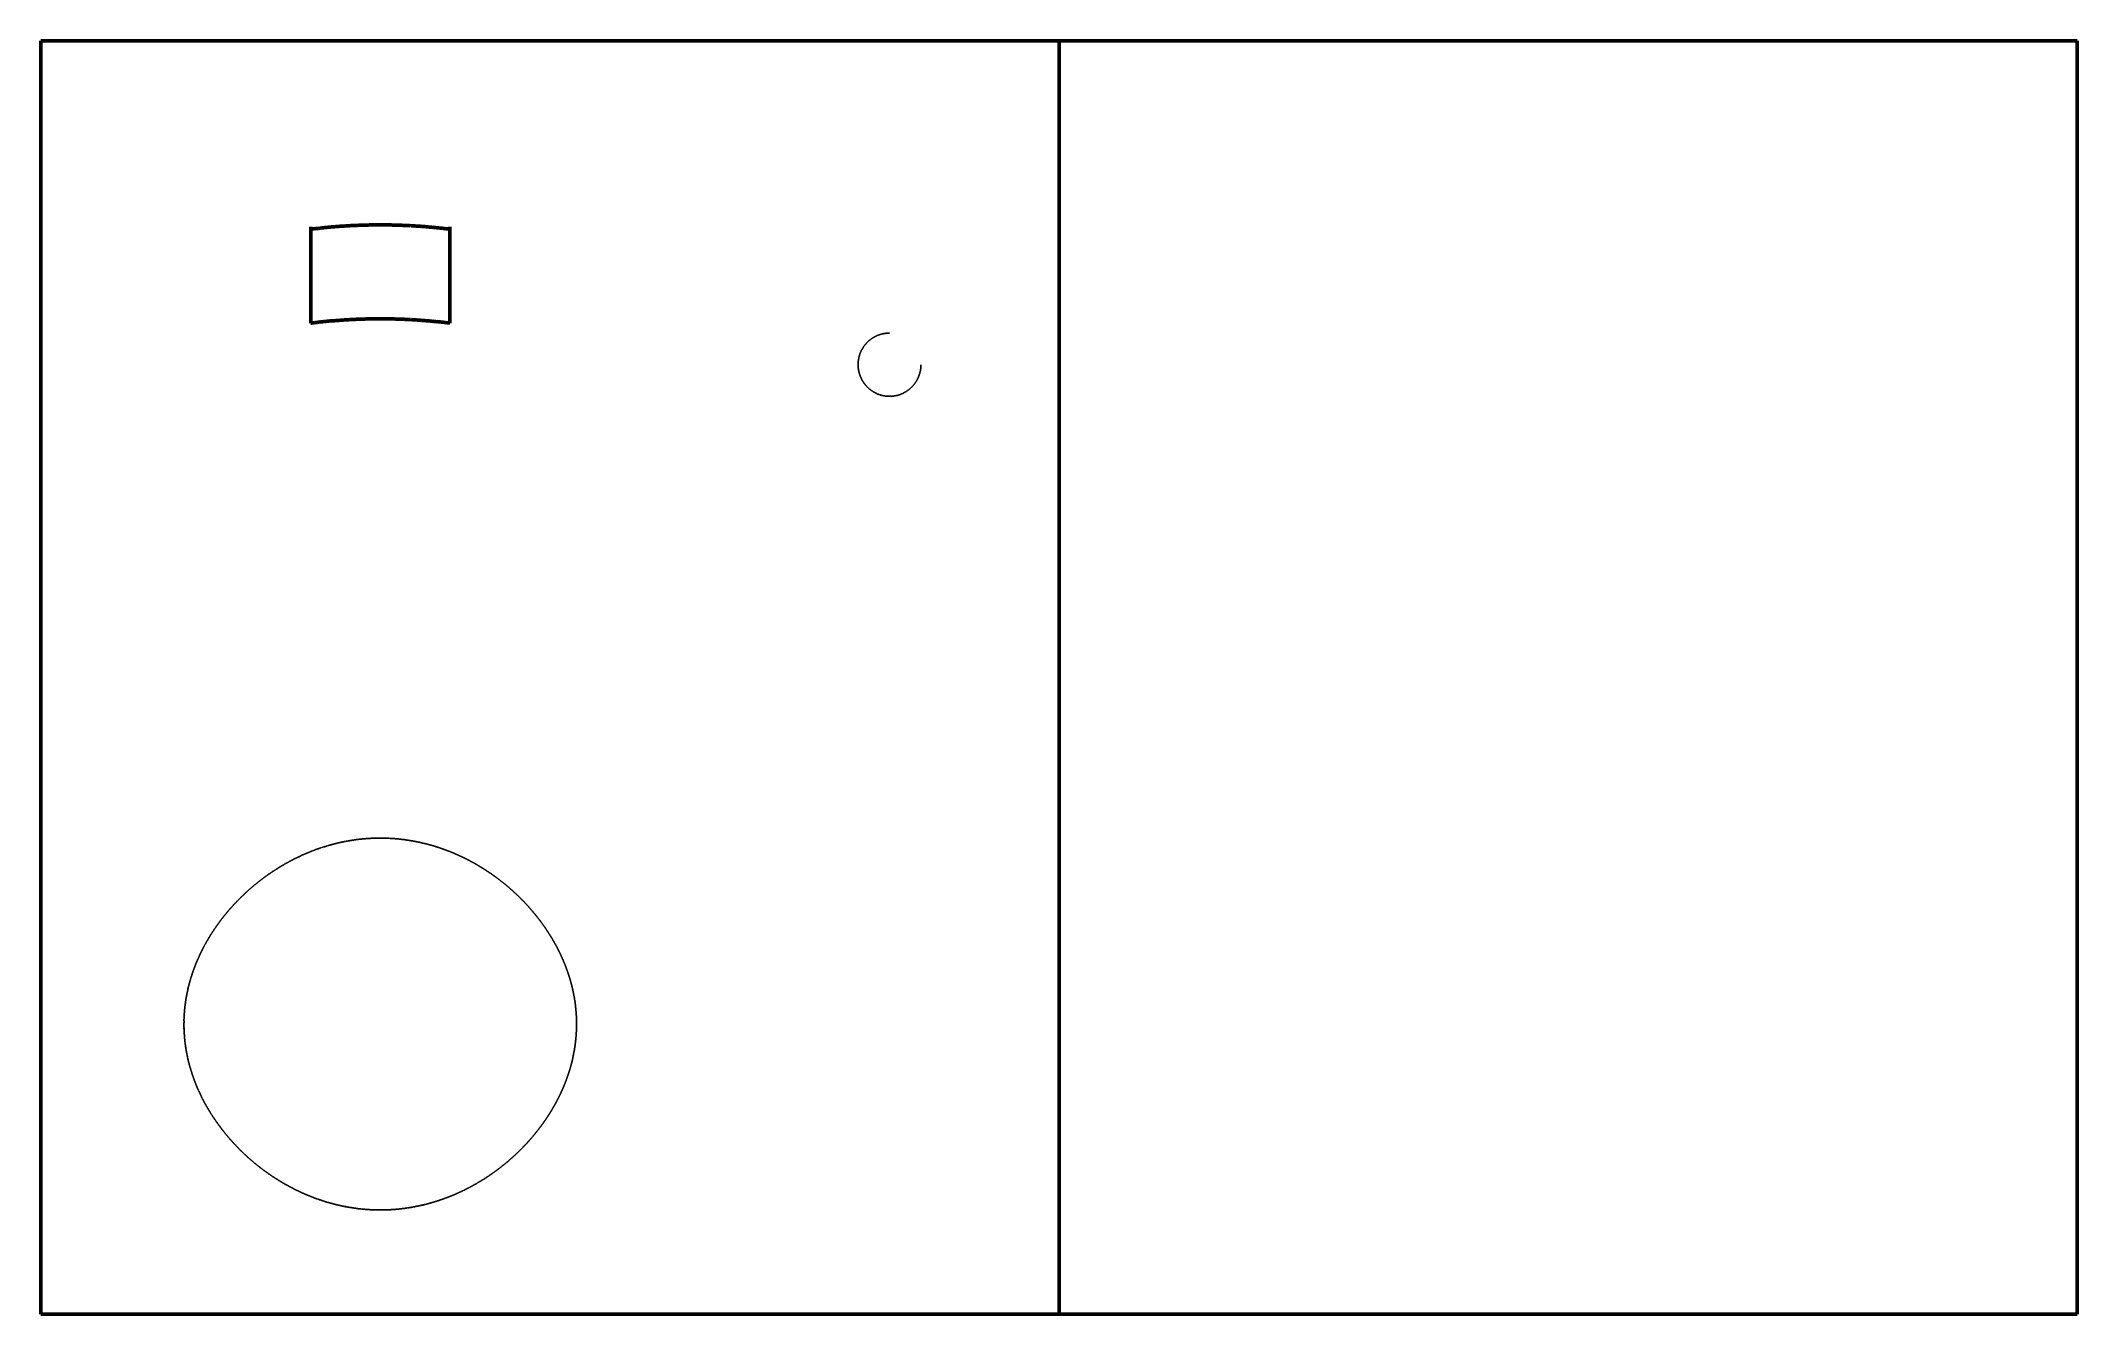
# Model space of a CAD drawing. Header units: millimetres. Extents: x 0 to 2931, y 0 to 1832.
import ezdxf

# ---------------------------------------------------------------- set-up
doc = ezdxf.new("R2010")
doc.units = ezdxf.units.MM
for name, color, linetype, lineweight in [('IV_BEND_DOWN', 30, 'Continuous', 50), ('IV_INTERIOR_PROFILES', 7, 'Continuous', 50), ('IV_OUTER_PROFILE', 7, 'Continuous', 50)]:
    doc.layers.add(name, color=color, linetype=linetype, lineweight=lineweight)

msp = doc.modelspace()

# ---------------------------------------------------------------- linework, layer by layer
for centre, radius, start, end in [((1222.2, 1365.5), 46.1, 115.9419, 117.2256), ((1222.2, 1365.5), 46.1, 114.6549, 115.9412), ((1222.1, 1365.7), 45.9, 113.3625, 114.6535), ((1222, 1365.9), 45.7, 112.0626, 113.3602), ((1221.9, 1366.2), 45.4, 110.7533, 112.0595), ((1221.7, 1366.5), 45, 109.4325, 110.7494), ((1221.6, 1367), 44.5, 108.0982, 109.4278), ((1221.4, 1367.5), 44, 106.7485, 108.0927), ((1221.3, 1368), 43.4, 105.3886, 106.7471), ((1221.5, 1367.1), 44.4, 104.0713, 105.3988), ((1221.6, 1366.7), 44.7, 102.7621, 104.075), ((1221.7, 1366.5), 45, 101.4646, 102.765), ((1221.7, 1366.2), 45.3, 100.1766, 101.4666), ((1221.7, 1366.1), 45.4, 98.8961, 100.1778), ((1221.7, 1366.1), 45.4, 97.6207, 98.8963), ((1221.7, 1366.1), 45.4, 96.3483, 97.62), ((1221.7, 1366.3), 45.2, 95.0763, 96.3466), ((1221.7, 1366.6), 44.9, 93.8025, 95.0736), ((1221.7, 1367), 44.5, 92.5243, 93.7988), ((1221.6, 1367.7), 43.8, 91.2401, 92.5264), ((1221.7, 1366.1), 45.4, 90.0174, 91.2549), ((1222.9, 1365.7), 46.6, 164.7168, 165.9893), ((1223, 1365.7), 46.6, 163.4444, 164.7174), ((1223, 1365.7), 46.6, 162.1684, 163.4441), ((1222.9, 1365.8), 46.5, 160.8869, 162.1673), ((1222.7, 1365.8), 46.3, 159.5977, 160.8849), ((1222.4, 1365.9), 46, 158.2988, 159.5948), ((1222, 1366.1), 45.6, 156.9883, 158.2952), ((1221.6, 1366.2), 45.1, 155.6641, 156.9838), ((1221.1, 1366.5), 44.6, 154.3242, 155.6588), ((1220.5, 1366.7), 44, 152.9683, 154.3212), ((1221.1, 1366.5), 44.6, 151.6414, 152.9739), ((1221.5, 1366.2), 45.1, 150.3311, 151.6464), ((1221.9, 1366), 45.5, 149.0351, 150.3352), ((1222.2, 1365.8), 45.9, 147.7515, 149.0384), ((1222.5, 1365.7), 46.1, 146.478, 147.7539), ((1222.6, 1365.6), 46.3, 145.2125, 146.4795), ((1222.7, 1365.6), 46.4, 143.9529, 145.2131), ((1222.6, 1365.6), 46.4, 142.6968, 143.9526), ((1222.5, 1365.7), 46.2, 141.442, 142.6955), ((1222.3, 1365.8), 46, 140.186, 141.4397), ((1222.1, 1366), 45.6, 138.9264, 140.1826), ((1221.7, 1366.3), 45.2, 137.6606, 138.922), ((1221.3, 1366.7), 44.6, 136.386, 137.6551), ((1221.5, 1366.5), 44.9, 135.1313, 136.3849), ((1222.1, 1366), 45.6, 133.905, 135.1417), ((1221.9, 1366.2), 45.4, 132.6545, 133.9025), ((1221.8, 1366.3), 45.2, 131.3962, 132.6532), ((1221.7, 1366.3), 45.2, 130.1326, 131.3961), ((1221.8, 1366.2), 45.3, 128.8661, 130.1336), ((1221.9, 1366.1), 45.5, 127.5991, 128.8682), ((1221.7, 1366.4), 45.1, 126.3074, 127.5956), ((1221.1, 1367.2), 44.1, 124.9685, 126.292), ((1221.4, 1366.8), 44.6, 123.6625, 124.9739), ((1221.6, 1366.4), 45.1, 122.3655, 123.667), ((1221.9, 1366.1), 45.5, 121.0754, 122.3692), ((1222, 1365.8), 45.8, 119.7901, 121.0782), ((1222.1, 1365.6), 46, 118.5074, 119.792), ((1222.2, 1365.5), 46.1, 117.2254, 118.5085), ((1221.9, 1366), 45.5, 177.5169, 178.7639), ((1222.4, 1366), 46, 178.768, 179.9988), ((1221.7, 1366), 45.3, 179.9934, 181.2227), ((1222.3, 1366), 45.9, 181.2267, 182.4436), ((1221.9, 1366), 45.5, 174.9993, 176.2602), ((1221.8, 1366), 45.4, 176.2587, 177.5157), ((1221.4, 1366), 45, 182.4472, 183.6987), ((1221.9, 1366), 45.5, 183.702, 184.948), ((1222.1, 1366), 45.7, 173.7311, 174.995), ((1222.2, 1366), 45.8, 184.9509, 186.1953), ((1220.6, 1366.1), 44.2, 172.3965, 173.7116), ((1222.4, 1366.1), 46, 186.1972, 187.4421), ((1221.2, 1366.1), 44.8, 171.1003, 172.4026), ((1222.5, 1366.1), 46.1, 187.4431, 188.6908), ((1222.5, 1366.1), 46.1, 188.6909, 189.9437), ((1221.7, 1366), 45.3, 169.8135, 171.1054), ((1222.2, 1365.9), 45.8, 168.534, 169.8177), ((1222.4, 1366.1), 46, 189.9428, 191.2028), ((1222.5, 1365.8), 46.1, 167.2595, 168.5373), ((1222.2, 1366), 45.8, 191.2011, 192.4703), ((1222.8, 1365.8), 46.4, 165.9878, 167.2618), ((1221.9, 1366), 45.5, 192.4678, 193.7484), ((1221.6, 1365.9), 45.1, 193.745, 195.039), ((1220.6, 1365.6), 44.1, 195.0278, 196.3532), ((1221, 1365.7), 44.5, 196.3541, 197.6707), ((1221.5, 1365.9), 45, 197.6759, 198.9784), ((1221.9, 1366), 45.5, 198.9829, 200.2733), ((1222.3, 1366.2), 45.9, 200.277, 201.5573), ((1222.5, 1366.3), 46.2, 201.5602, 202.8322), ((1222.7, 1366.4), 46.4, 202.8343, 204.0999), ((1221.5, 1365.9), 45.4, 335.8979, 337.1921), ((1221.9, 1365.8), 45, 337.1881, 338.4947), ((1222.4, 1365.6), 44.4, 338.4896, 339.8112), ((1222.6, 1365.5), 44.3, 339.8146, 341.1406), ((1222, 1365.7), 44.8, 341.1464, 342.4543), ((1221.5, 1365.9), 45.4, 342.4592, 343.7509), ((1221.1, 1366), 45.8, 343.7551, 345.0325), ((1220.7, 1366.1), 46.2, 345.0358, 346.301), ((1220.5, 1366.1), 46.4, 346.3035, 347.5585), ((1220.3, 1366.2), 46.6, 347.5602, 348.807), ((1220.2, 1366.2), 46.7, 348.8078, 350.0486), ((1220.2, 1366.2), 46.7, 350.0486, 351.2855), ((1220.4, 1366.2), 46.5, 351.2845, 352.5198), ((1220.6, 1366.1), 46.3, 352.5179, 353.7538), ((1220.9, 1366.1), 46, 353.7509, 354.9898), ((1221.4, 1366.1), 45.5, 354.9858, 356.23), ((1221.9, 1366), 45, 356.2251, 357.4771), ((1223.3, 1366), 43.6, 358.7263, 0.0019), ((1222.6, 1366), 44.3, 357.4711, 358.7335), ((1222.9, 1366.4), 46.5, 204.1012, 205.3624), ((1222.9, 1366.4), 46.6, 205.3629, 206.6216), ((1222.9, 1366.4), 46.6, 206.6214, 207.8795), ((1222.8, 1366.4), 46.4, 207.8785, 209.138), ((1222.6, 1366.3), 46.2, 209.1362, 210.3992), ((1222.3, 1366.1), 45.9, 210.3964, 211.6649), ((1222, 1365.9), 45.5, 211.6613, 212.9373), ((1221.6, 1365.6), 45, 212.9329, 214.2184), ((1221.1, 1365.3), 44.5, 214.2131, 215.5103), ((1220.6, 1364.9), 43.8, 215.5041, 216.8152), ((1222, 1366), 45.5, 216.8192, 218.0761), ((1222, 1366), 45.6, 218.079, 219.3274), ((1222.1, 1366.1), 45.7, 219.3282, 220.5677), ((1222.1, 1366.1), 45.7, 220.5677, 221.8003), ((1222, 1366), 45.6, 221.7993, 223.0273), ((1221.8, 1365.8), 45.4, 223.0254, 224.2508), ((1221.1, 1365.1), 44.3, 224.2405, 225.4883), ((1221.5, 1365.5), 44.9, 225.4888, 226.7269), ((1221.8, 1365.8), 45.3, 226.7312, 227.965), ((1222, 1366.1), 45.7, 227.9682, 229.2004), ((1222.2, 1366.3), 45.9, 229.2025, 230.4353), ((1222.3, 1366.3), 46, 230.4365, 231.6723), ((1222.3, 1366.4), 46, 231.6725, 232.9136), ((1222.2, 1366.3), 46, 232.9129, 234.1613), ((1222.1, 1366.1), 45.8, 234.1597, 235.4178), ((1222, 1365.9), 45.5, 235.4153, 236.685), ((1221.8, 1365.6), 45.1, 236.6816, 237.965), ((1221.5, 1365.2), 44.7, 237.9609, 239.2599), ((1221.3, 1364.8), 44.2, 239.255, 240.5717), ((1221.1, 1364.5), 43.8, 240.5715, 241.9022), ((1221.3, 1365), 44.4, 241.9064, 243.2212), ((1221.6, 1365.4), 44.8, 243.2257, 244.5283), ((1221.7, 1365.7), 45.2, 244.532, 245.8243), ((1221.8, 1366), 45.5, 245.8273, 247.1111), ((1221.9, 1366.2), 45.8, 247.1133, 248.3906), ((1222, 1366.4), 45.9, 248.3921, 249.6647), ((1222, 1366.4), 46, 249.6654, 250.9354), ((1222, 1366.4), 45.9, 250.9353, 252.2044), ((1222, 1366.3), 45.8, 252.2035, 253.4739), ((1221.9, 1366.1), 45.7, 253.4722, 254.7456), ((1221.8, 1365.8), 45.4, 254.7431, 256.0217), ((1221.8, 1365.5), 45, 256.0184, 257.3041), ((1221.7, 1365.1), 44.6, 257.2999, 258.5948), ((1221.6, 1364.5), 44, 258.5898, 259.8959), ((1221.5, 1364), 43.4, 259.89, 261.2095), ((1221.7, 1365.3), 44.8, 261.2247, 262.4993), ((1221.7, 1365.4), 44.9, 262.5056, 263.772), ((1221.7, 1365.4), 44.9, 263.7726, 265.0306), ((1221.7, 1365.5), 45, 265.0308, 266.2814), ((1221.7, 1365.4), 44.9, 266.2812, 267.5256), ((1221.7, 1365.3), 44.8, 267.5249, 268.7645), ((1221.7, 1365.2), 44.7, 268.7632, 269.9993), ((1221.7, 1365.1), 44.6, 269.9997, 271.2377), ((1221.7, 1365.4), 44.9, 271.2397, 272.4776), ((1221.6, 1365.5), 45.1, 272.4792, 273.7206), ((1221.6, 1365.6), 45.1, 273.7212, 274.9686), ((1221.6, 1365.6), 45.1, 274.9682, 276.2237), ((1221.7, 1365.4), 44.9, 276.2224, 277.4883), ((1221.7, 1365.2), 44.7, 277.4861, 278.7646), ((1221.8, 1364.6), 44.1, 278.7594, 280.0585), ((1221.7, 1365.1), 44.6, 280.0601, 281.3507), ((1221.6, 1365.4), 44.9, 281.3541, 282.6389), ((1221.6, 1365.7), 45.2, 282.6414, 283.9225), ((1221.5, 1365.8), 45.4, 283.9241, 285.2036), ((1221.5, 1365.9), 45.4, 285.2044, 286.4843), ((1221.5, 1365.9), 45.4, 286.4842, 287.7665), ((1221.5, 1365.8), 45.3, 287.7657, 289.0525), ((1221.6, 1365.6), 45.1, 289.0508, 290.344), ((1221.7, 1365.4), 44.9, 290.3415, 291.6431), ((1221.8, 1365.1), 44.5, 291.6399, 292.9518), ((1222.3, 1364), 43.4, 292.9397, 294.286), ((1222, 1364.6), 44, 294.287, 295.6133), ((1221.8, 1365.1), 44.6, 295.619, 296.9278), ((1221.5, 1365.6), 45.1, 296.9327, 298.2258), ((1221.3, 1366), 45.5, 298.2299, 299.5093), ((1221.2, 1366.3), 45.9, 299.5126, 300.7803), ((1221, 1366.5), 46.2, 300.7828, 302.0409), ((1220.9, 1366.6), 46.3, 302.0425, 303.293), ((1220.9, 1366.7), 46.4, 303.2938, 304.5389), ((1220.9, 1366.7), 46.4, 304.5387, 305.7805), ((1221, 1366.6), 46.2, 305.7794, 307.0202), ((1221.1, 1366.4), 46, 307.0182, 308.2601), ((1221.3, 1366.1), 45.7, 308.2571, 309.5024), ((1221.6, 1365.8), 45.2, 309.4985, 310.7497), ((1222, 1365.4), 44.7, 310.7447, 312.0042), ((1222.4, 1364.9), 44, 311.9981, 313.2685), ((1222, 1365.3), 44.6, 313.2789, 314.5251), ((1221.3, 1366), 45.6, 314.5271, 315.7451), ((1221.5, 1365.9), 45.4, 315.7433, 316.9706), ((1221.5, 1365.8), 45.3, 316.9698, 318.2043), ((1221.5, 1365.8), 45.4, 318.2045, 319.4439), ((1221.4, 1365.9), 45.5, 319.4451, 320.6872), ((1221.2, 1366.1), 45.8, 320.6895, 321.932), ((1222.2, 1365.3), 44.5, 321.9175, 323.2033), ((1221.8, 1365.6), 44.9, 323.202, 324.481), ((1221.4, 1365.8), 45.4, 324.4853, 325.7566), ((1221.1, 1366), 45.8, 325.76, 327.0256), ((1220.9, 1366.2), 46, 327.0282, 328.2903), ((1220.8, 1366.3), 46.2, 328.292, 329.5526), ((1220.7, 1366.3), 46.3, 329.5535, 330.8148), ((1220.7, 1366.3), 46.3, 330.8148, 332.0787), ((1220.8, 1366.3), 46.2, 332.0779, 333.3464), ((1221, 1366.2), 46, 333.3448, 334.6199), ((1221.2, 1366.1), 45.7, 334.6175, 335.9012), ((490.8, 409.9), 275.4, 106.0841, 106.2942), ((490.6, 410.5), 274.7, 105.8733, 106.0839), ((490.4, 411.1), 274.1, 105.6622, 105.8732), ((490.2, 411.7), 273.5, 105.4506, 105.662), ((490.1, 412.3), 272.8, 105.2386, 105.4504), ((489.9, 413), 272.1, 105.0261, 105.2384), ((489.7, 413.6), 271.5, 104.8132, 105.026), ((489.5, 414.4), 270.6, 104.5998, 104.8131), ((490, 412.5), 272.6, 104.3882, 104.5999), ((490, 412.6), 272.6, 104.1766, 104.3882), ((490, 412.6), 272.5, 103.965, 104.1766), ((490, 412.6), 272.5, 103.7535, 103.965), ((490, 412.6), 272.5, 103.542, 103.7535), ((489.9, 412.7), 272.4, 103.3306, 103.542), ((489.9, 412.8), 272.4, 103.1193, 103.3306), ((489.9, 412.8), 272.3, 102.908, 103.1193), ((489.9, 412.9), 272.2, 102.6967, 102.908), ((489.9, 413), 272.1, 102.4854, 102.6967), ((489.8, 413.1), 272, 102.2742, 102.4854), ((489.8, 413.2), 271.9, 102.0629, 102.2741), ((489.8, 413.4), 271.7, 101.8517, 102.0629), ((489.8, 413.5), 271.6, 101.6404, 101.8516), ((489.7, 413.7), 271.4, 101.4291, 101.6404), ((489.7, 413.8), 271.3, 101.2178, 101.4291), ((489.7, 414), 271.1, 101.0065, 101.2178), ((489.6, 414.2), 270.9, 100.7951, 101.0064), ((489.6, 414.4), 270.7, 100.5837, 100.7951), ((489.6, 414.6), 270.5, 100.3722, 100.5836), ((489.5, 414.8), 270.3, 100.1607, 100.3721), ((489.5, 415), 270, 99.9491, 100.1606), ((489.4, 415.3), 269.8, 99.7374, 99.949), ((489.4, 415.5), 269.5, 99.5256, 99.7373), ((489.3, 415.8), 269.2, 99.3137, 99.5255), ((489.3, 416.1), 268.9, 99.1018, 99.3136), ((489.2, 416.4), 268.6, 98.8897, 99.1017), ((489.2, 416.7), 268.3, 98.6775, 98.8896), ((489.1, 417), 268, 98.4652, 98.6774), ((489.1, 417.3), 267.7, 98.2527, 98.4651), ((489, 417.7), 267.3, 98.0401, 98.2526), ((489, 418), 267, 97.8274, 98.04), ((488.9, 418.4), 266.6, 97.6145, 97.8273), ((488.9, 418.8), 266.2, 97.4014, 97.6144), ((488.8, 419.2), 265.9, 97.1881, 97.4013), ((488.8, 419.5), 265.5, 96.9747, 97.188), ((488.7, 420), 265, 96.7611, 96.9746), ((488.7, 420.4), 264.6, 96.5473, 96.761), ((488.6, 420.8), 264.2, 96.3333, 96.5472), ((488.7, 420.5), 264.5, 96.1197, 96.3332), ((488.7, 420.1), 264.9, 95.9068, 96.1199), ((488.7, 420.1), 264.9, 95.694, 95.9068), ((488.7, 420), 265, 95.4814, 95.694), ((488.7, 420), 265, 95.2689, 95.4814), ((488.7, 419.9), 265.1, 95.0567, 95.2689), ((488.7, 419.9), 265.1, 94.8446, 95.0567), ((488.7, 419.9), 265.1, 94.6327, 94.8446), ((488.7, 419.9), 265.1, 94.4209, 94.6327), ((488.7, 419.9), 265.1, 94.2093, 94.4209), ((488.7, 420), 265, 93.9979, 94.2093), ((488.7, 420), 265, 93.7866, 93.9979), ((488.7, 420.1), 264.9, 93.5754, 93.7865), ((488.7, 420.1), 264.9, 93.3643, 93.5753), ((488.7, 420.2), 264.8, 93.1533, 93.3643), ((488.7, 420.3), 264.7, 92.9424, 93.1533), ((488.7, 420.4), 264.6, 92.7316, 92.9424), ((488.7, 420.5), 264.5, 92.5209, 92.7316), ((488.7, 420.7), 264.3, 92.3103, 92.5209), ((488.7, 420.8), 264.2, 92.0997, 92.3103), ((488.7, 421), 264, 91.8892, 92.0997), ((488.7, 421.2), 263.8, 91.6788, 91.8892), ((488.7, 421.4), 263.6, 91.4684, 91.6787), ((488.7, 421.6), 263.4, 91.258, 91.4683), ((488.7, 421.8), 263.2, 91.0476, 91.2579), ((488.7, 422), 263, 90.8372, 91.0475), ((488.7, 421.9), 263.1, 90.6275, 90.8375), ((488.7, 419.4), 265.6, 90.4204, 90.6283), ((488.7, 420.2), 264.8, 90.2116, 90.4202), ((488.7, 420.9), 264.1, 90.0024, 90.2114), ((488.7, 421.5), 263.5, 89.7927, 90.0022), ((488.7, 421.9), 263.1, 89.5827, 89.7926), ((488.7, 422.3), 262.7, 89.3724, 89.5826), ((488.7, 422.5), 262.5, 89.162, 89.3724), ((488.7, 422.5), 262.5, 88.9513, 89.1619), ((488.7, 422.5), 262.5, 88.7407, 88.9514), ((488.7, 422.3), 262.7, 88.53, 88.7407), ((488.7, 422.1), 262.9, 88.3194, 88.5301), ((488.7, 421.7), 263.3, 88.109, 88.3195), ((488.6, 421.2), 263.8, 87.8988, 88.1092), ((488.6, 420.5), 264.5, 87.6889, 87.899), ((488.6, 419.8), 265.3, 87.4794, 87.6891), ((488.5, 417.9), 267.1, 87.2703, 87.4789), ((488.9, 426), 259, 87.0531, 87.2684), ((488.9, 425.4), 259.6, 86.8382, 87.0533), ((488.8, 424.9), 260.1, 86.6236, 86.8384), ((488.8, 424.4), 260.6, 86.4093, 86.6238), ((488.8, 423.8), 261.2, 86.1952, 86.4095), ((488.7, 423.3), 261.7, 85.9814, 86.1954), ((488.7, 422.8), 262.2, 85.7678, 85.9815), ((488.7, 422.3), 262.7, 85.5544, 85.7679), ((488.6, 421.8), 263.2, 85.3413, 85.5546), ((488.6, 421.4), 263.6, 85.1284, 85.3414), ((488.5, 420.9), 264.1, 84.9156, 85.1285), ((488.5, 420.5), 264.5, 84.7031, 84.9157), ((488.5, 420), 265, 84.4907, 84.7032), ((488.4, 419.6), 265.4, 84.2785, 84.4908), ((488.4, 419.2), 265.8, 84.0665, 84.2787), ((488.3, 418.8), 266.2, 83.8547, 84.0666), ((488.3, 418.4), 266.6, 83.643, 83.8548), ((488.3, 418), 267, 83.4314, 83.6431), ((488.2, 417.7), 267.3, 83.22, 83.4315), ((488.2, 417.3), 267.7, 83.0087, 83.2201), ((488.1, 417), 268, 82.7975, 83.0088), ((488.1, 416.7), 268.3, 82.5864, 82.7976), ((488.1, 416.4), 268.7, 82.3755, 82.5865), ((488, 416.1), 269, 82.1646, 82.3756), ((488, 415.8), 269.3, 81.9538, 82.1647), ((487.9, 415.5), 269.5, 81.7431, 81.9539), ((487.9, 415.2), 269.8, 81.5325, 81.7432), ((487.9, 415), 270, 81.3219, 81.5325), ((487.8, 414.8), 270.3, 81.1114, 81.3219), ((487.8, 414.5), 270.5, 80.9009, 81.1114), ((487.8, 414.3), 270.7, 80.6904, 80.9009), ((487.7, 414.1), 270.9, 80.48, 80.6905), ((487.7, 413.9), 271.1, 80.2696, 80.4801), ((487.7, 413.8), 271.3, 80.0592, 80.2697), ((487.6, 413.6), 271.5, 79.8489, 80.0593), ((487.6, 413.4), 271.6, 79.6385, 79.8489), ((487.6, 413.3), 271.8, 79.4281, 79.6385), ((487.6, 413.2), 271.9, 79.2177, 79.4281), ((487.5, 413.1), 272, 79.0073, 79.2177), ((487.5, 413), 272.1, 78.7968, 79.0073), ((487.5, 412.9), 272.2, 78.5863, 78.7969), ((487.5, 412.8), 272.3, 78.3758, 78.5864), ((487.5, 412.7), 272.4, 78.1652, 78.3758), ((487.5, 412.7), 272.4, 77.9545, 78.1652), ((487.5, 412.6), 272.5, 77.7438, 77.9545), ((487.4, 412.6), 272.5, 77.533, 77.7438), ((487.4, 412.5), 272.5, 77.3221, 77.533), ((487.4, 412.5), 272.6, 77.1111, 77.3221), ((487.4, 412.5), 272.6, 76.9, 77.1111), ((487.4, 412.5), 272.5, 76.6888, 76.9), ((487.4, 412.6), 272.5, 76.4775, 76.6888), ((487.5, 412.6), 272.5, 76.2661, 76.4775), ((487.5, 412.6), 272.4, 76.0545, 76.2661), ((487.5, 412.7), 272.4, 75.8429, 76.0545), ((487.5, 412.8), 272.3, 75.631, 75.8428), ((487.5, 412.8), 272.2, 75.419, 75.631), ((487.5, 412.9), 272.1, 75.2069, 75.419), ((487.6, 413), 272.1, 74.9946, 75.2069), ((487.6, 413.1), 271.9, 74.7821, 74.9946), ((487.6, 413.2), 271.8, 74.5695, 74.7821), ((487.7, 413.4), 271.7, 74.3566, 74.5694), ((487.7, 413.5), 271.5, 74.1436, 74.3566), ((487.8, 413.8), 271.3, 73.9304, 74.1437), ((487.4, 412.4), 272.7, 73.7185, 73.9307), ((501.4, 385.1), 302.4, 120.7733, 120.9654), ((501.1, 385.6), 301.9, 120.5807, 120.7732), ((500.8, 386.1), 301.3, 120.3876, 120.5806), ((500.5, 386.6), 300.7, 120.1942, 120.3875), ((500.2, 387.1), 300.1, 120.0002, 120.194), ((499.9, 387.6), 299.5, 119.8058, 120.0001), ((499.6, 388.2), 298.8, 119.611, 119.8057), ((499.3, 388.7), 298.2, 119.4157, 119.6109), ((498.9, 389.3), 297.5, 119.2199, 119.4155), ((498.6, 389.9), 296.8, 119.0236, 119.2197), ((498.3, 390.5), 296.1, 118.8268, 119.0234), ((497.9, 391.1), 295.4, 118.6295, 118.8267), ((497.6, 391.8), 294.7, 118.4317, 118.6294), ((497.2, 392.4), 294, 118.2334, 118.4315), ((496.8, 393.1), 293.2, 118.0345, 118.2332), ((496.9, 393.1), 293.2, 117.8357, 118.0345), ((496.9, 393.1), 293.2, 117.637, 117.8357), ((496.9, 393), 293.3, 117.4382, 117.637), ((496.9, 393), 293.3, 117.2395, 117.4382), ((496.9, 393), 293.3, 117.0407, 117.2395), ((496.9, 393), 293.3, 116.8419, 117.0407), ((496.9, 393.1), 293.3, 116.6431, 116.8419), ((496.9, 393.1), 293.2, 116.4443, 116.6431), ((496.9, 393.1), 293.2, 116.2454, 116.4442), ((496.8, 393.2), 293.1, 116.0464, 116.2453), ((496.8, 393.3), 293, 115.8474, 116.0464), ((496.8, 393.3), 293, 115.6483, 115.8474), ((496.7, 393.4), 292.9, 115.4492, 115.6483), ((496.7, 393.5), 292.7, 115.2499, 115.4491), ((496.6, 393.6), 292.6, 115.0506, 115.2499), ((496.6, 393.8), 292.5, 114.8512, 115.0506), ((496.5, 393.9), 292.3, 114.6517, 114.8512), ((496.4, 394), 292.2, 114.4521, 114.6516), ((496.3, 394.2), 292, 114.2523, 114.452), ((496.3, 394.4), 291.8, 114.0524, 114.2523), ((496.2, 394.6), 291.6, 113.8524, 114.0524), ((496.1, 394.8), 291.4, 113.6523, 113.8524), ((496, 395), 291.2, 113.452, 113.6523), ((495.9, 395.2), 290.9, 113.2516, 113.452), ((495.8, 395.4), 290.7, 113.051, 113.2515), ((495.7, 395.7), 290.4, 112.8502, 113.0509), ((495.6, 395.9), 290.1, 112.6493, 112.8502), ((495.5, 396.2), 289.8, 112.4482, 112.6492), ((495.4, 396.5), 289.5, 112.2469, 112.4481), ((495.3, 396.7), 289.2, 112.0454, 112.2468), ((495.1, 397), 288.9, 111.8437, 112.0453), ((495, 397.4), 288.6, 111.6417, 111.8436), ((494.9, 397.7), 288.2, 111.4396, 111.6417), ((494.7, 398), 287.9, 111.2372, 111.4395), ((494.6, 398.4), 287.5, 111.0346, 111.2371), ((494.5, 398.7), 287.1, 110.8318, 111.0346), ((494.3, 399.1), 286.7, 110.6287, 110.8317), ((494.2, 399.5), 286.3, 110.4254, 110.6286), ((494, 399.9), 285.9, 110.2218, 110.4253), ((493.9, 400.3), 285.5, 110.0179, 110.2217), ((493.7, 400.7), 285, 109.8138, 110.0178), ((493.6, 401.1), 284.6, 109.6094, 109.8137), ((493.4, 401.5), 284.1, 109.4047, 109.6093), ((493.3, 402), 283.6, 109.1997, 109.4046), ((493.1, 402.4), 283.2, 108.9944, 109.1996), ((493, 402.9), 282.7, 108.7887, 108.9942), ((492.8, 403.4), 282.2, 108.5828, 108.7886), ((492.6, 403.9), 281.7, 108.3765, 108.5827), ((492.5, 404.4), 281.1, 108.1699, 108.3764), ((492.3, 404.9), 280.6, 107.963, 108.1698), ((492.1, 405.4), 280.1, 107.7557, 107.9629), ((492, 405.9), 279.5, 107.5481, 107.7556), ((491.8, 406.4), 278.9, 107.3401, 107.5479), ((491.6, 407), 278.4, 107.1317, 107.3399), ((491.5, 407.5), 277.8, 106.923, 107.1316), ((491.3, 408.1), 277.2, 106.7138, 106.9228), ((491.1, 408.7), 276.6, 106.5043, 106.7137), ((490.9, 409.3), 276, 106.2944, 106.5042), ((487.2, 411.7), 273.4, 73.5069, 73.7187), ((487, 411.1), 274.1, 73.2958, 73.5071), ((486.8, 410.4), 274.8, 73.0851, 73.296), ((486.6, 409.8), 275.4, 72.8749, 73.0853), ((486.4, 409.1), 276.1, 72.6651, 72.8751), ((486.2, 408.5), 276.7, 72.4558, 72.6653), ((486, 407.9), 277.4, 72.2468, 72.4559), ((485.8, 407.3), 278, 72.0383, 72.247), ((485.6, 406.7), 278.6, 71.8302, 72.0385), ((485.4, 406.1), 279.3, 71.6225, 71.8304), ((485.3, 405.6), 279.9, 71.4152, 71.6226), ((485.1, 405), 280.5, 71.2082, 71.4153), ((484.9, 404.4), 281, 71.0017, 71.2084), ((484.7, 403.9), 281.6, 70.7955, 71.0018), ((484.5, 403.4), 282.2, 70.5896, 70.7956), ((484.3, 402.8), 282.7, 70.3842, 70.5898), ((484.1, 402.3), 283.3, 70.1791, 70.3843), ((484, 401.8), 283.8, 69.9743, 70.1792), ((483.8, 401.3), 284.3, 69.7698, 69.9744), ((483.6, 400.8), 284.9, 69.5657, 69.77), ((483.4, 400.4), 285.4, 69.3619, 69.5658), ((483.3, 399.9), 285.9, 69.1584, 69.362), ((483.1, 399.5), 286.3, 68.9553, 69.1586), ((482.9, 399), 286.8, 68.7524, 68.9554), ((482.7, 398.6), 287.3, 68.5498, 68.7525), ((482.6, 398.2), 287.7, 68.3475, 68.5499), ((482.4, 397.8), 288.2, 68.1455, 68.3476), ((482.3, 397.4), 288.6, 67.9437, 68.1456), ((482.1, 397), 289, 67.7422, 67.9438), ((482, 396.6), 289.4, 67.5409, 67.7423), ((481.8, 396.2), 289.8, 67.34, 67.541), ((481.7, 395.9), 290.2, 67.1392, 67.34), ((481.5, 395.6), 290.5, 66.9387, 67.1393), ((481.4, 395.2), 290.9, 66.7384, 66.9388), ((481.2, 394.9), 291.2, 66.5383, 66.7385), ((481.1, 394.6), 291.6, 66.3384, 66.5384), ((481, 394.3), 291.9, 66.1388, 66.3385), ((480.9, 394), 292.2, 65.9393, 66.1388), ((480.7, 393.8), 292.5, 65.74, 65.9394), ((480.6, 393.5), 292.8, 65.5409, 65.7401), ((480.5, 393.3), 293, 65.342, 65.541), ((480.4, 393), 293.3, 65.1432, 65.342), ((480.3, 392.8), 293.5, 64.9446, 65.1433), ((480.2, 392.6), 293.8, 64.7462, 64.9447), ((480.1, 392.4), 294, 64.5479, 64.7462), ((480, 392.2), 294.2, 64.3497, 64.5479), ((479.9, 392), 294.4, 64.1517, 64.3498), ((479.9, 391.9), 294.6, 63.9538, 64.1517), ((479.8, 391.7), 294.7, 63.756, 63.9538), ((479.7, 391.6), 294.9, 63.5583, 63.756), ((479.7, 391.5), 295, 63.3607, 63.5583), ((479.6, 391.4), 295.2, 63.1632, 63.3607), ((479.6, 391.2), 295.3, 62.9658, 63.1632), ((479.5, 391.2), 295.4, 62.7685, 62.9658), ((479.5, 391.1), 295.5, 62.5712, 62.7685), ((479.4, 391), 295.5, 62.3741, 62.5713), ((479.4, 391), 295.6, 62.1769, 62.3741), ((479.4, 390.9), 295.6, 61.9799, 62.1769), ((479.4, 390.9), 295.7, 61.7828, 61.9799), ((479.4, 390.9), 295.7, 61.5858, 61.7828), ((479.4, 390.9), 295.7, 61.3888, 61.5858), ((479.4, 390.9), 295.7, 61.1919, 61.3888), ((479.4, 390.9), 295.7, 60.9949, 61.1919), ((479.4, 390.9), 295.6, 60.798, 60.9949), ((479.4, 391), 295.6, 60.6011, 60.798), ((479.2, 390.6), 296, 60.4047, 60.6013), ((477.7, 388), 299, 60.2109, 60.4055), ((477.5, 387.5), 299.5, 60.0168, 60.211), ((477.2, 387.1), 300.1, 59.8231, 60.017), ((477, 386.6), 300.6, 59.6298, 59.8233), ((476.7, 386.2), 301.1, 59.4369, 59.6299), ((476.5, 385.8), 301.5, 59.2443, 59.437), ((476.2, 385.4), 302, 59.052, 59.2443), ((502.8, 381.9), 305.9, 130.0702, 130.2538), ((503.1, 381.5), 306.3, 129.8866, 130.0702), ((503.4, 381.2), 306.8, 129.7032, 129.8867), ((503.7, 380.9), 307.2, 129.5198, 129.7033), ((503.9, 380.6), 307.6, 129.3364, 129.5199), ((504.2, 380.3), 307.9, 129.1531, 129.3365), ((504.4, 380), 308.3, 128.9698, 129.1532), ((504.6, 379.8), 308.6, 128.7865, 128.9699), ((504.8, 379.5), 308.9, 128.6032, 128.7866), ((504.9, 379.3), 309.2, 128.4199, 128.6033), ((505.1, 379.1), 309.4, 128.2366, 128.42), ((505.2, 379), 309.7, 128.0533, 128.2367), ((505.4, 378.8), 309.9, 127.8699, 128.0533), ((505.5, 378.6), 310.1, 127.6864, 127.8699), ((505.6, 378.5), 310.2, 127.5029, 127.6865), ((505.7, 378.4), 310.4, 127.3194, 127.503), ((505.8, 378.3), 310.5, 127.1357, 127.3194), ((505.8, 378.2), 310.6, 126.952, 127.1358), ((505.9, 378.2), 310.7, 126.7682, 126.952), ((505.9, 378.1), 310.7, 126.5842, 126.7682), ((505.9, 378.1), 310.8, 126.4001, 126.5842), ((505.9, 378.1), 310.8, 126.2159, 126.4001), ((505.9, 378.1), 310.8, 126.0316, 126.2159), ((505.9, 378.1), 310.7, 125.8471, 126.0316), ((505.9, 378.2), 310.7, 125.6624, 125.8471), ((505.8, 378.2), 310.6, 125.4776, 125.6624), ((505.8, 378.3), 310.5, 125.2926, 125.4776), ((505.7, 378.4), 310.4, 125.1074, 125.2926), ((505.6, 378.5), 310.3, 124.922, 125.1074), ((505.5, 378.6), 310.1, 124.7364, 124.9219), ((505.4, 378.8), 309.9, 124.5505, 124.7363), ((505.3, 378.9), 309.7, 124.3645, 124.5505), ((505.2, 379.1), 309.5, 124.1782, 124.3644), ((505.1, 379.3), 309.3, 123.9916, 124.1781), ((504.9, 379.5), 309, 123.8048, 123.9916), ((504.8, 379.7), 308.7, 123.6178, 123.8048), ((504.6, 380), 308.5, 123.4304, 123.6177), ((504.4, 380.2), 308.1, 123.2428, 123.4304), ((504.3, 380.5), 307.8, 123.0549, 123.2427), ((504.1, 380.8), 307.5, 122.8667, 123.0548), ((503.9, 381.1), 307.1, 122.6781, 122.8666), ((503.7, 381.4), 306.7, 122.4892, 122.678), ((503.4, 381.8), 306.3, 122.3, 122.4892), ((503.2, 382.1), 305.9, 122.1105, 122.2999), ((503, 382.5), 305.4, 121.9206, 122.1104), ((502.7, 382.9), 305, 121.7303, 121.9205), ((502.5, 383.3), 304.5, 121.5397, 121.7302), ((502.2, 383.7), 304, 121.3487, 121.5396), ((502, 384.2), 303.5, 121.1573, 121.3486), ((501.7, 384.6), 303, 120.9655, 121.1572), ((476, 385), 302.4, 58.8601, 59.0521), ((475.8, 384.7), 302.8, 58.6685, 58.8601), ((475.6, 384.3), 303.2, 58.4772, 58.6685), ((475.4, 384), 303.6, 58.2862, 58.4772), ((475.2, 383.7), 304, 58.0955, 58.2863), ((475, 383.4), 304.4, 57.9051, 58.0956), ((474.8, 383.1), 304.7, 57.715, 57.9052), ((474.7, 382.8), 305, 57.5252, 57.7151), ((474.5, 382.6), 305.3, 57.3356, 57.5252), ((474.3, 382.4), 305.6, 57.1463, 57.3357), ((474.2, 382.1), 305.9, 56.9572, 57.1463), ((474.1, 381.9), 306.1, 56.7683, 56.9572), ((473.9, 381.7), 306.3, 56.5797, 56.7684), ((473.8, 381.6), 306.5, 56.3913, 56.5798), ((473.7, 381.4), 306.7, 56.2031, 56.3913), ((473.6, 381.3), 306.9, 56.0151, 56.2031), ((473.5, 381.1), 307, 55.8273, 56.0151), ((473.5, 381), 307.2, 55.6396, 55.8273), ((473.4, 380.9), 307.3, 55.4522, 55.6397), ((473.4, 380.9), 307.4, 55.2648, 55.4522), ((473.3, 380.8), 307.4, 55.0777, 55.2649), ((473.3, 380.8), 307.5, 54.8907, 55.0777), ((473.3, 380.7), 307.5, 54.7038, 54.8907), ((473.3, 380.7), 307.5, 54.517, 54.7038), ((473.3, 380.7), 307.5, 54.3303, 54.517), ((473.3, 380.8), 307.5, 54.1438, 54.3303), ((473.3, 380.8), 307.5, 53.9573, 54.1437), ((473.4, 380.9), 307.4, 53.7709, 53.9573), ((473.4, 381), 307.2, 53.5846, 53.7709), ((473.2, 380.6), 307.7, 53.3987, 53.5846), ((472.9, 380.3), 308.1, 53.2132, 53.3988), ((472.7, 380), 308.4, 53.0281, 53.2133), ((472.5, 379.8), 308.7, 52.8433, 53.0282), ((472.4, 379.5), 309.1, 52.6588, 52.8433), ((472.2, 379.3), 309.3, 52.4746, 52.6589), ((472, 379.1), 309.6, 52.2908, 52.4747), ((471.9, 378.9), 309.8, 52.1072, 52.2908), ((471.7, 378.7), 310.1, 51.9239, 52.1072), ((471.6, 378.6), 310.3, 51.7408, 51.9239), ((471.5, 378.4), 310.4, 51.5581, 51.7409), ((471.4, 378.3), 310.6, 51.3756, 51.5581), ((471.3, 378.2), 310.7, 51.1933, 51.3756), ((471.3, 378.1), 310.8, 51.0113, 51.1933), ((471.2, 378.1), 310.9, 50.8294, 51.0113), ((471.2, 378), 311, 50.6478, 50.8294), ((471.2, 378), 311, 50.4664, 50.6478), ((471.2, 378), 311, 50.2852, 50.4664), ((471.2, 378), 311, 50.1041, 50.2852), ((471.2, 378), 311, 49.9232, 50.1041), ((471.2, 378.1), 310.9, 49.7425, 49.9232), ((499.3, 384.7), 301.4, 137.9014, 138.0908), ((499.3, 384.8), 301.3, 137.7122, 137.9014), ((499.2, 384.8), 301.2, 137.5231, 137.7122), ((499.1, 384.9), 301.1, 137.3341, 137.5231), ((499, 385), 301, 137.1452, 137.3341), ((498.8, 385.2), 300.7, 136.9566, 137.1455), ((502.3, 381.9), 305.5, 136.7719, 136.9577), ((502.6, 381.7), 305.8, 136.5866, 136.772), ((502.8, 381.4), 306.2, 136.4017, 136.5867), ((503.1, 381.2), 306.5, 136.2172, 136.4018), ((503.3, 381), 306.9, 136.0331, 136.2173), ((503.5, 380.8), 307.2, 135.8493, 136.0331), ((503.7, 380.6), 307.4, 135.6659, 135.8493), ((503.9, 380.4), 307.7, 135.4828, 135.6659), ((504.1, 380.2), 307.9, 135.3001, 135.4829), ((504.2, 380.1), 308.1, 135.1177, 135.3001), ((504.4, 379.9), 308.3, 134.9356, 135.1177), ((504.5, 379.8), 308.5, 134.7538, 134.9356), ((504.6, 379.7), 308.7, 134.5723, 134.7538), ((504.7, 379.6), 308.8, 134.3911, 134.5723), ((504.8, 379.6), 308.9, 134.2101, 134.3911), ((504.8, 379.5), 309, 134.0295, 134.2102), ((504.9, 379.5), 309, 133.849, 134.0295), ((504.9, 379.4), 309, 133.6689, 133.849), ((504.9, 379.4), 309.1, 133.4889, 133.6689), ((504.6, 379.7), 308.6, 133.3091, 133.489), ((507.9, 376.2), 313.5, 133.1324, 133.3094), ((506.9, 377.3), 312, 132.9544, 133.1321), ((506.1, 378.2), 310.8, 132.7758, 132.9542), ((505.4, 378.9), 309.8, 132.5967, 132.7756), ((504.9, 379.5), 309, 132.4172, 132.5965), ((504.5, 379.9), 308.5, 132.2373, 132.4171), ((504.3, 380.1), 308.2, 132.0573, 132.2373), ((504.2, 380.2), 308, 131.8771, 132.0573), ((504.3, 380.1), 308.1, 131.6969, 131.8771), ((504.5, 379.9), 308.4, 131.5168, 131.697), ((504.8, 379.5), 309, 131.3368, 131.5169), ((505.3, 379), 309.7, 131.1571, 131.3369), ((505.9, 378.2), 310.7, 130.9777, 131.1573), ((506.7, 377.4), 311.8, 130.7987, 130.9779), ((507.6, 376.3), 313.2, 130.6203, 130.799), ((504.5, 379.9), 308.4, 130.4384, 130.6202), ((502.5, 382.3), 305.4, 130.2537, 130.4375), ((471.3, 378.1), 310.8, 49.5619, 49.7425), ((471.3, 378.2), 310.7, 49.3814, 49.5619), ((471.4, 378.3), 310.6, 49.2011, 49.3814), ((471.5, 378.4), 310.4, 49.0209, 49.2011), ((471.6, 378.6), 310.2, 48.8408, 49.0208), ((471.8, 378.7), 310, 48.6607, 48.8407), ((471.9, 378.9), 309.8, 48.4808, 48.6607), ((472.1, 379.1), 309.5, 48.3009, 48.4807), ((472.3, 379.3), 309.3, 48.121, 48.3008), ((472.7, 379.8), 308.6, 47.9414, 48.1214), ((469.3, 375.9), 313.8, 47.7656, 47.9425), ((470.4, 377.2), 312.1, 47.5877, 47.7653), ((471.3, 378.2), 310.7, 47.409, 47.5874), ((472.1, 379), 309.6, 47.2297, 47.4088), ((472.7, 379.7), 308.7, 47.05, 47.2295), ((473.2, 380.2), 308, 46.8698, 47.0498), ((473.5, 380.6), 307.5, 46.6893, 46.8697), ((473.7, 380.7), 307.3, 46.5086, 46.6893), ((473.7, 380.8), 307.2, 46.3279, 46.5087), ((473.6, 380.6), 307.4, 46.1471, 46.3279), ((473.3, 380.3), 307.9, 45.9664, 46.1472), ((472.8, 379.8), 308.5, 45.7859, 45.9666), ((472.2, 379.2), 309.4, 45.6057, 45.7861), ((471.4, 378.4), 310.5, 45.4259, 45.606), ((469.8, 376.8), 312.8, 45.2468, 45.4259), ((476.5, 383.6), 303.3, 45.0612, 45.2462), ((476.3, 383.4), 303.5, 44.8763, 45.0613), ((476.1, 383.2), 303.8, 44.6913, 44.8763), ((476, 383), 304, 44.5062, 44.6913), ((475.8, 382.8), 304.3, 44.3211, 44.5062), ((475.7, 382.7), 304.5, 44.1358, 44.3211), ((475.6, 382.6), 304.6, 43.9505, 44.1359), ((475.5, 382.5), 304.8, 43.7651, 43.9505), ((475.4, 382.4), 304.9, 43.5795, 43.7651), ((475.3, 382.3), 305, 43.3938, 43.5795), ((475.2, 382.3), 305.1, 43.208, 43.3938), ((475.2, 382.2), 305.1, 43.022, 43.208), ((475.2, 382.2), 305.2, 42.8359, 43.022), ((475.2, 382.2), 305.2, 42.6496, 42.8359), ((475.2, 382.2), 305.1, 42.4631, 42.6496), ((475.2, 382.3), 305.1, 42.2764, 42.4631), ((475.3, 382.3), 305.1, 42.0895, 42.2764), ((475.3, 382.3), 305, 41.9024, 42.0895), ((490.1, 391.7), 289.8, 145.0726, 145.2737), ((490.6, 391.3), 290.5, 144.8722, 145.0728), ((491.1, 391), 291.1, 144.6722, 144.8723), ((491.6, 390.6), 291.7, 144.4728, 144.6724), ((492.1, 390.3), 292.3, 144.2738, 144.4729), ((492.6, 390), 292.8, 144.0752, 144.2739), ((493, 389.6), 293.4, 143.8771, 144.0753), ((493.4, 389.3), 293.9, 143.6794, 143.8772), ((493.8, 389), 294.4, 143.4822, 143.6795), ((494.2, 388.7), 294.9, 143.2853, 143.4823), ((494.6, 388.4), 295.4, 143.0889, 143.2854), ((495, 388.1), 295.9, 142.8928, 143.089), ((495.4, 387.9), 296.3, 142.6972, 142.8929), ((495.7, 387.6), 296.8, 142.5019, 142.6973), ((496, 387.4), 297.2, 142.307, 142.502), ((496.4, 387.1), 297.6, 142.1124, 142.3071), ((496.7, 386.9), 298, 141.9182, 142.1125), ((496.9, 386.7), 298.3, 141.7243, 141.9183), ((497.2, 386.4), 298.7, 141.5308, 141.7244), ((497.5, 386.2), 299, 141.3375, 141.5309), ((497.7, 386.1), 299.3, 141.1446, 141.3376), ((497.9, 385.9), 299.6, 140.952, 141.1447), ((498.1, 385.7), 299.8, 140.7596, 140.952), ((498.3, 385.6), 300.1, 140.5675, 140.7597), ((498.5, 385.4), 300.3, 140.3757, 140.5676), ((498.7, 385.3), 300.5, 140.1842, 140.3758), ((498.8, 385.2), 300.7, 139.9928, 140.1842), ((498.9, 385.1), 300.9, 139.8017, 139.9929), ((499, 385), 301, 139.6109, 139.8018), ((499.1, 384.9), 301.1, 139.4202, 139.6109), ((499.2, 384.8), 301.2, 139.2298, 139.4203), ((499.3, 384.8), 301.3, 139.0395, 139.2298), ((499.3, 384.7), 301.4, 138.8495, 139.0395), ((499.4, 384.7), 301.4, 138.6596, 138.8495), ((499.4, 384.7), 301.5, 138.4698, 138.6596), ((499.4, 384.7), 301.5, 138.2802, 138.4698), ((499.4, 384.7), 301.4, 138.0908, 138.2802), ((475.4, 382.4), 304.9, 41.715, 41.9024), ((475.5, 382.5), 304.7, 41.5275, 41.715), ((475.6, 382.6), 304.6, 41.3397, 41.5274), ((475.7, 382.7), 304.4, 41.1516, 41.3396), ((475.9, 382.8), 304.2, 40.9632, 41.1515), ((476, 383), 304, 40.7746, 40.9632), ((476.2, 383.1), 303.8, 40.5857, 40.7746), ((476.4, 383.3), 303.6, 40.3965, 40.5857), ((476.6, 383.4), 303.3, 40.207, 40.3965), ((476.8, 383.6), 303, 40.0172, 40.2069), ((477, 383.8), 302.7, 39.827, 40.0171), ((477.3, 384), 302.4, 39.6365, 39.8269), ((477.5, 384.3), 302, 39.4457, 39.6365), ((477.8, 384.5), 301.7, 39.2545, 39.4456), ((478.1, 384.7), 301.3, 39.0629, 39.2544), ((478.4, 385), 300.9, 38.871, 39.0628), ((478.8, 385.3), 300.5, 38.6786, 38.8709), ((479.1, 385.5), 300, 38.4859, 38.6786), ((479.5, 385.8), 299.6, 38.2928, 38.4858), ((479.8, 386.1), 299.1, 38.0992, 38.2927), ((480.2, 386.4), 298.6, 37.9053, 38.0991), ((480.6, 386.7), 298.1, 37.7108, 37.9051), ((481, 387), 297.6, 37.516, 37.7107), ((481.5, 387.4), 297, 37.3207, 37.5159), ((481.9, 387.7), 296.5, 37.1249, 37.3205), ((482.4, 388.1), 295.9, 36.9286, 37.1248), ((482.8, 388.4), 295.3, 36.7319, 36.9285), ((483.3, 388.8), 294.7, 36.5347, 36.7318), ((483.8, 389.2), 294.1, 36.3369, 36.5345), ((484.3, 389.5), 293.4, 36.1387, 36.3368), ((484.9, 389.9), 292.8, 35.9399, 36.1385), ((485.4, 390.3), 292.1, 35.7406, 35.9397), ((485.9, 390.7), 291.4, 35.5407, 35.7404), ((486.5, 391.1), 290.7, 35.3403, 35.5406), ((487.1, 391.5), 290, 35.1394, 35.3402), ((487.7, 391.9), 289.3, 34.9379, 35.1392), ((488.3, 392.3), 288.6, 34.7357, 34.9377), ((469.7, 404.2), 265.9, 152.2346, 152.4547), ((470, 404), 266.2, 152.0149, 152.2347), ((470.2, 403.9), 266.5, 151.7954, 152.015), ((470.5, 403.7), 266.8, 151.5761, 151.7955), ((470.8, 403.6), 267.1, 151.3571, 151.5762), ((471, 403.5), 267.4, 151.1383, 151.3572), ((471.2, 403.3), 267.6, 150.9197, 151.1384), ((471.9, 403), 268.3, 150.7018, 150.9199), ((472.7, 402.5), 269.3, 150.4847, 150.702), ((473.5, 402.1), 270.2, 150.2684, 150.4849), ((474.2, 401.6), 271.1, 150.0527, 150.2686), ((475, 401.2), 272, 149.8379, 150.053), ((475.8, 400.7), 272.9, 149.6237, 149.8381), ((476.6, 400.3), 273.8, 149.4102, 149.6239), ((477.3, 399.9), 274.6, 149.1974, 149.4104), ((478.1, 399.4), 275.5, 148.9853, 149.1976), ((478.8, 399), 276.4, 148.7739, 148.9855), ((479.5, 398.5), 277.2, 148.5631, 148.7741), ((480.2, 398.1), 278.1, 148.353, 148.5633), ((480.9, 397.7), 278.9, 148.1436, 148.3532), ((481.6, 397.2), 279.7, 147.9347, 148.1438), ((482.3, 396.8), 280.5, 147.7265, 147.9349), ((483, 396.4), 281.3, 147.5189, 147.7267), ((483.6, 396), 282.1, 147.312, 147.5191), ((484.3, 395.6), 282.8, 147.1056, 147.3122), ((484.9, 395.1), 283.6, 146.8998, 147.1058), ((485.6, 394.7), 284.3, 146.6946, 146.9), ((486.2, 394.3), 285.1, 146.49, 146.6948), ((486.8, 393.9), 285.8, 146.2859, 146.4901), ((487.4, 393.5), 286.5, 146.0823, 146.286), ((487.9, 393.2), 287.2, 145.8794, 146.0825), ((488.5, 392.8), 287.9, 145.6769, 145.8795), ((489.1, 392.4), 288.6, 145.475, 145.6771), ((489.6, 392), 289.2, 145.2735, 145.4751), ((488.9, 392.8), 287.8, 34.533, 34.7356), ((489.5, 393.2), 287.1, 34.3297, 34.5329), ((490.1, 393.6), 286.3, 34.1258, 34.3296), ((490.8, 394.1), 285.5, 33.9213, 34.1256), ((491.4, 394.5), 284.7, 33.7162, 33.9211), ((492.1, 395), 283.9, 33.5104, 33.716), ((492.8, 395.4), 283.1, 33.3039, 33.5102), ((493.5, 395.9), 282.3, 33.0968, 33.3037), ((494.2, 396.3), 281.5, 32.8891, 33.0966), ((494.9, 396.8), 280.6, 32.6807, 32.8889), ((495.6, 397.3), 279.7, 32.4716, 32.6804), ((496.4, 397.7), 278.9, 32.2618, 32.4713), ((497.1, 398.2), 278, 32.0512, 32.2615), ((497.8, 398.7), 277.1, 31.84, 32.051), ((498.6, 399.1), 276.2, 31.6281, 31.8398), ((499.3, 399.6), 275.4, 31.4156, 31.6279), ((499.5, 399.7), 275.2, 31.203, 31.4155), ((499.7, 399.8), 274.9, 30.9901, 31.2029), ((500, 400), 274.6, 30.777, 30.99), ((500.2, 400.1), 274.3, 30.5637, 30.7769), ((500.5, 400.3), 274, 30.35, 30.5636), ((500.8, 400.5), 273.7, 30.1362, 30.35), ((501.1, 400.6), 273.3, 29.922, 30.1361), ((501.4, 400.8), 273, 29.7075, 29.9219), ((501.7, 401), 272.6, 29.4928, 29.7074), ((502, 401.2), 272.2, 29.2777, 29.4927), ((502.4, 401.4), 271.8, 29.0623, 29.2776), ((502.7, 401.6), 271.4, 28.8466, 29.0622), ((503.1, 401.8), 271, 28.6305, 28.8465), ((503.5, 402), 270.6, 28.4141, 28.6304), ((503.9, 402.2), 270.1, 28.1973, 28.414), ((504.3, 402.4), 269.7, 27.9802, 28.1972), ((504.7, 402.6), 269.2, 27.7627, 27.9801), ((505.1, 402.9), 268.7, 27.5449, 27.7626), ((454.4, 410.9), 249.2, 159.4552, 159.6887), ((455, 410.6), 249.8, 159.2225, 159.4554), ((455.6, 410.4), 250.5, 158.9903, 159.2227), ((456.2, 410.2), 251.2, 158.7587, 158.9905), ((456.9, 409.9), 251.8, 158.5276, 158.7589), ((457.5, 409.7), 252.5, 158.297, 158.5278), ((458, 409.5), 253.1, 158.0669, 158.2972), ((458.6, 409.2), 253.7, 157.8374, 158.0671), ((459.2, 409), 254.3, 157.6083, 157.8376), ((459.7, 408.8), 254.9, 157.3797, 157.6085), ((460.3, 408.5), 255.5, 157.1516, 157.3799), ((460.8, 408.3), 256.1, 156.924, 157.1518), ((461.4, 408.1), 256.7, 156.6968, 156.9241), ((461.9, 407.9), 257.3, 156.47, 156.6969), ((462.4, 407.6), 257.8, 156.2437, 156.4702), ((462.9, 407.4), 258.3, 156.0179, 156.2439), ((463.4, 407.2), 258.9, 155.7924, 156.018), ((463.9, 407), 259.4, 155.5674, 155.7926), ((464.3, 406.8), 259.9, 155.3427, 155.5675), ((464.8, 406.6), 260.4, 155.1185, 155.3429), ((465.2, 406.4), 260.9, 154.8946, 155.1186), ((465.7, 406.2), 261.4, 154.6711, 154.8947), ((466.1, 406), 261.9, 154.448, 154.6712), ((466.5, 405.8), 262.3, 154.2252, 154.4481), ((466.9, 405.6), 262.8, 154.0028, 154.2253), ((467.3, 405.4), 263.2, 153.7807, 154.0029), ((467.7, 405.2), 263.6, 153.5589, 153.7808), ((468, 405), 264, 153.3374, 153.559), ((468.4, 404.8), 264.4, 153.1163, 153.3376), ((468.7, 404.7), 264.8, 152.8955, 153.1164), ((469, 404.5), 265.2, 152.6749, 152.8956), ((469.4, 404.3), 265.5, 152.4546, 152.675), ((505.6, 403.1), 268.2, 27.3266, 27.5447), ((506, 403.3), 267.7, 27.1079, 27.3264), ((506.5, 403.6), 267.2, 26.8888, 27.1078), ((506.9, 403.8), 266.7, 26.6693, 26.8887), ((507.4, 404), 266.1, 26.4494, 26.6692), ((507.9, 404.3), 265.6, 26.2291, 26.4493), ((508.4, 404.5), 265, 26.0083, 26.2289), ((508.9, 404.8), 264.5, 25.787, 26.0081), ((509.4, 405), 263.9, 25.5653, 25.7868), ((510, 405.3), 263.3, 25.3431, 25.5651), ((510.5, 405.5), 262.7, 25.1204, 25.3429), ((511.1, 405.8), 262.1, 24.8972, 25.1202), ((511.6, 406.1), 261.5, 24.6736, 24.8971), ((512.2, 406.3), 260.8, 24.4494, 24.6734), ((512.8, 406.6), 260.2, 24.2247, 24.4492), ((513.4, 406.9), 259.5, 23.9995, 24.2245), ((514, 407.1), 258.9, 23.7738, 23.9993), ((514.6, 407.4), 258.2, 23.5475, 23.7736), ((515.2, 407.7), 257.5, 23.3206, 23.5473), ((515.9, 408), 256.8, 23.0932, 23.3204), ((516.5, 408.2), 256.1, 22.8653, 23.093), ((517.1, 408.5), 255.4, 22.6367, 22.8651), ((517.8, 408.8), 254.7, 22.4076, 22.6365), ((518.5, 409), 254, 22.1779, 22.4074), ((519.1, 409.3), 253.3, 21.9475, 22.1776), ((519.8, 409.6), 252.6, 21.7166, 21.9473), ((520.5, 409.9), 251.8, 21.485, 21.7164), ((521.2, 410.1), 251.1, 21.2528, 21.4848), ((521.9, 410.4), 250.3, 21.02, 21.2526), ((522.6, 410.7), 249.6, 20.7865, 21.0198), ((523.3, 411), 248.8, 20.5524, 20.7863), ((524, 411.2), 248, 20.3176, 20.5521), ((437.3, 416.2), 231.2, 166.7232, 166.9718), ((437.3, 416.2), 231.3, 166.4746, 166.7232), ((437.3, 416.2), 231.3, 166.2258, 166.4746), ((437.4, 416.2), 231.3, 165.977, 166.2258), ((437.4, 416.2), 231.3, 165.728, 165.977), ((437.4, 416.2), 231.3, 165.479, 165.7281), ((437.4, 416.2), 231.3, 165.2298, 165.479), ((437.4, 416.2), 231.3, 164.9805, 165.2298), ((437.5, 416.2), 231.5, 164.7315, 164.9807), ((439.4, 415.7), 233.4, 164.4849, 164.7322), ((440.1, 415.5), 234.2, 164.2386, 164.4852), ((440.9, 415.2), 235, 163.993, 164.2388), ((441.7, 415), 235.8, 163.7481, 163.9933), ((442.4, 414.8), 236.6, 163.504, 163.7484), ((443.2, 414.6), 237.4, 163.2606, 163.5043), ((443.9, 414.4), 238.2, 163.0179, 163.2609), ((444.7, 414.1), 238.9, 162.7758, 163.0181), ((445.4, 413.9), 239.7, 162.5345, 162.7761), ((446.2, 413.7), 240.5, 162.2938, 162.5348), ((446.9, 413.4), 241.2, 162.0538, 162.2941), ((447.6, 413.2), 242, 161.8145, 162.0541), ((448.3, 413), 242.7, 161.5758, 161.8147), ((449, 412.8), 243.5, 161.3377, 161.576), ((449.7, 412.5), 244.2, 161.1003, 161.338), ((450.4, 412.3), 244.9, 160.8635, 161.1005), ((451.1, 412), 245.7, 160.6273, 160.8637), ((451.8, 411.8), 246.4, 160.3917, 160.6275), ((452.4, 411.6), 247.1, 160.1567, 160.3919), ((453.1, 411.3), 247.8, 159.9223, 160.1569), ((453.7, 411.1), 248.5, 159.6885, 159.9225), ((524.8, 411.5), 247.2, 20.0821, 20.3173), ((525.5, 411.8), 246.4, 19.8459, 20.0818), ((526.3, 412.1), 245.7, 19.6091, 19.8457), ((527, 412.3), 244.9, 19.3715, 19.6088), ((527.8, 412.6), 244.1, 19.1333, 19.3713), ((528.5, 412.9), 243.3, 18.8943, 19.133), ((529.3, 413.1), 242.4, 18.6546, 18.894), ((530.1, 413.4), 241.6, 18.4142, 18.6543), ((530.8, 413.6), 240.8, 18.173, 18.4139), ((531.6, 413.9), 240, 17.9311, 18.1727), ((532.4, 414.2), 239.1, 17.6884, 17.9308), ((533.1, 414.4), 238.4, 17.4449, 17.688), ((534.7, 414.9), 236.7, 17.1997, 17.4444), ((534.8, 414.9), 236.7, 16.955, 17.1997), ((534.9, 414.9), 236.6, 16.7103, 16.955), ((535, 415), 236.5, 16.4657, 16.7103), ((535.1, 415), 236.4, 16.221, 16.4656), ((535.2, 415), 236.3, 15.9763, 16.2209), ((535.3, 415.1), 236.1, 15.7316, 15.9762), ((535.4, 415.1), 236, 15.4868, 15.7315), ((535.5, 415.1), 235.9, 15.242, 15.4868), ((535.7, 415.2), 235.7, 14.9972, 15.242), ((535.9, 415.2), 235.5, 14.7523, 14.9971), ((536, 415.3), 235.4, 14.5073, 14.7522), ((536.2, 415.3), 235.2, 14.2622, 14.5072), ((536.4, 415.4), 235, 14.0171, 14.2622), ((536.6, 415.4), 234.8, 13.7718, 14.017), ((536.8, 415.5), 234.6, 13.5265, 13.7718), ((537, 415.5), 234.4, 13.281, 13.5264), ((537.2, 415.6), 234.1, 13.0354, 13.2809), ((431.4, 417.1), 225.3, 174.1861, 174.4367), ((431.7, 417.1), 225.6, 173.9359, 174.1862), ((432.1, 417), 225.9, 173.6858, 173.936), ((432.4, 417), 226.3, 173.436, 173.686), ((432.7, 417), 226.6, 173.1863, 173.4361), ((433, 416.9), 226.9, 172.9368, 173.1864), ((433.3, 416.9), 227.2, 172.6874, 172.9369), ((433.6, 416.9), 227.5, 172.4382, 172.6875), ((433.8, 416.8), 227.7, 172.1891, 172.4383), ((434.1, 416.8), 228, 171.9401, 172.1892), ((434.3, 416.8), 228.2, 171.6913, 171.9402), ((434.6, 416.7), 228.5, 171.4425, 171.6913), ((434.8, 416.7), 228.7, 171.1938, 171.4426), ((435, 416.7), 228.9, 170.9453, 171.1939), ((435.2, 416.6), 229.2, 170.6968, 170.9453), ((435.4, 416.6), 229.4, 170.4483, 170.6968), ((435.6, 416.6), 229.6, 170.1999, 170.4484), ((435.8, 416.5), 229.7, 169.9516, 170.2), ((436, 416.5), 229.9, 169.7033, 169.9517), ((436.1, 416.5), 230.1, 169.455, 169.7033), ((436.3, 416.4), 230.2, 169.2068, 169.4551), ((436.4, 416.4), 230.4, 168.9585, 169.2068), ((436.6, 416.4), 230.5, 168.7103, 168.9586), ((436.7, 416.4), 230.6, 168.462, 168.7103), ((436.8, 416.3), 230.7, 168.2137, 168.4621), ((436.9, 416.3), 230.8, 167.9654, 168.2138), ((437, 416.3), 230.9, 167.7171, 167.9655), ((437.1, 416.3), 231, 167.4687, 167.7171), ((437.1, 416.3), 231.1, 167.2203, 167.4688), ((437.2, 416.3), 231.2, 166.9718, 167.2203), ((537.5, 415.6), 233.9, 12.7897, 13.0353), ((537.7, 415.7), 233.6, 12.5438, 12.7896), ((538, 415.7), 233.4, 12.2978, 12.5437), ((538.3, 415.8), 233.1, 12.0516, 12.2977), ((538.5, 415.8), 232.8, 11.8053, 12.0515), ((538.8, 415.9), 232.5, 11.5588, 11.8052), ((539.1, 416), 232.2, 11.312, 11.5586), ((539.4, 416), 231.9, 11.0651, 11.3119), ((539.7, 416.1), 231.6, 10.818, 11.065), ((540.1, 416.2), 231.2, 10.5706, 10.8178), ((540.4, 416.2), 230.9, 10.323, 10.5705), ((540.8, 416.3), 230.5, 10.0752, 10.3229), ((541.1, 416.3), 230.2, 9.8271, 10.0751), ((541.5, 416.4), 229.8, 9.5788, 9.827), ((541.9, 416.5), 229.4, 9.3302, 9.5787), ((542.2, 416.5), 229, 9.0814, 9.3301), ((542.6, 416.6), 228.6, 8.8322, 9.0812), ((543, 416.7), 228.2, 8.5828, 8.8321), ((543.5, 416.7), 227.8, 8.333, 8.5826), ((543.9, 416.8), 227.4, 8.0829, 8.3329), ((544.3, 416.9), 226.9, 7.8326, 8.0828), ((544.8, 416.9), 226.5, 7.5818, 7.8324), ((545.2, 417), 226, 7.3307, 7.5817), ((545.7, 417), 225.6, 7.0793, 7.3306), ((546.1, 417.1), 225.1, 6.8275, 7.0791), ((546.6, 417.2), 224.6, 6.5754, 6.8273), ((547.1, 417.2), 224.1, 6.3228, 6.5752), ((547.6, 417.3), 223.6, 6.0699, 6.3226), ((548.1, 417.3), 223.1, 5.8165, 6.0697), ((548.6, 417.4), 222.6, 5.5628, 5.8163), ((423.1, 417.6), 216.9, 178.9903, 179.2467), ((428.5, 417.5), 222.3, 179.2481, 179.498), ((427.1, 417.5), 221, 179.4984, 179.7495), ((428.4, 417.5), 222.3, 179.75, 179.9998), ((428.2, 417.5), 222.1, 179.9999, 180.2504), ((428, 417.5), 221.9, 180.2503, 180.5011), ((427.8, 417.5), 221.7, 180.501, 180.752), ((427.7, 417.5), 221.6, 180.752, 181.0032), ((425.1, 417.5), 219, 177.9694, 178.2242), ((424.6, 417.5), 218.5, 178.2241, 178.4793), ((424.1, 417.5), 218, 178.4791, 178.7347), ((423.6, 417.5), 217.4, 178.7345, 178.9905), ((427.6, 417.5), 221.5, 181.0032, 181.2546), ((427.6, 417.5), 221.4, 181.2546, 181.5063), ((427.5, 417.5), 221.4, 181.5063, 181.7581), ((427.6, 417.5), 221.4, 181.7581, 182.01), ((426.5, 417.5), 220.4, 177.2074, 177.4613), ((426.1, 417.5), 219.9, 177.4611, 177.7152), ((425.6, 417.5), 219.4, 177.7151, 177.9696), ((427.4, 417.4), 221.3, 176.7011, 176.9543), ((427, 417.4), 220.9, 176.9541, 177.2076), ((427.9, 417.4), 221.7, 176.4484, 176.7013), ((428.7, 417.3), 222.6, 175.9439, 176.1962), ((428.3, 417.4), 222.2, 176.196, 176.4486), ((429.1, 417.3), 223, 175.6921, 175.9441), ((429.9, 417.2), 223.8, 175.1891, 175.4406), ((429.5, 417.3), 223.4, 175.4405, 175.6922), ((430.3, 417.2), 224.2, 174.938, 175.1893), ((430.7, 417.2), 224.6, 174.6872, 174.9382), ((431, 417.1), 224.9, 174.4365, 174.6873), ((549.1, 417.4), 222.1, 5.3086, 5.5626), ((549.7, 417.5), 221.5, 5.0539, 5.3084), ((550.2, 417.5), 221, 4.7989, 5.0537), ((550.8, 417.6), 220.4, 4.5434, 4.7987), ((551.3, 417.6), 219.9, 4.2874, 4.5431), ((551.9, 417.7), 219.3, 4.0309, 4.2871), ((552.4, 417.7), 218.8, 3.774, 4.0307), ((550.2, 417.6), 221, 3.52, 3.774), ((549.1, 417.5), 222.1, 3.2682, 3.5207), ((549.1, 417.5), 222.1, 3.0159, 3.2682), ((549.1, 417.5), 222.1, 2.7639, 3.0159), ((549.1, 417.5), 222.1, 2.5119, 2.7639), ((549.2, 417.5), 222, 2.2602, 2.5119), ((549.2, 417.5), 222, 2.0086, 2.2602), ((549.2, 417.5), 222, 1.7571, 2.0086), ((549.3, 417.5), 221.9, 1.5058, 1.7571), ((549.4, 417.5), 221.8, 1.2546, 1.5058), ((549.5, 417.5), 221.7, 1.0035, 1.2546), ((552.5, 417.5), 218.7, 358.7248, 358.9793), ((552, 417.5), 219.2, 358.4708, 358.725), ((551.5, 417.5), 219.7, 358.2171, 358.471), ((551.1, 417.6), 220.1, 357.9638, 358.2173), ((549.6, 417.5), 221.6, 0.7525, 1.0035), ((549.7, 417.5), 221.5, 0.5016, 0.7525), ((549.8, 417.5), 221.4, 0.2508, 0.5016), ((549.9, 417.5), 221.3, 0, 0.2507), ((554.4, 417.5), 216.8, 359.7441, 0), ((553.9, 417.5), 217.3, 359.4887, 359.7443), ((553.4, 417.5), 217.8, 359.2337, 359.4889), ((552.9, 417.5), 218.3, 358.9791, 359.2339), ((427.6, 417.5), 221.5, 182.01, 182.262), ((427.7, 417.5), 221.6, 182.262, 182.5141), ((427.9, 417.5), 221.7, 182.5141, 182.7662), ((428, 417.5), 221.9, 182.7663, 183.0184), ((428.2, 417.5), 222.1, 183.0185, 183.2705), ((428.5, 417.5), 222.3, 183.2706, 183.5226), ((428.7, 417.6), 222.6, 183.5227, 183.7746), ((429.1, 417.6), 222.9, 183.7748, 184.0266), ((429.4, 417.6), 223.3, 184.0267, 184.2783), ((424.5, 417.2), 218.3, 184.2765, 184.5341), ((425.6, 417.3), 219.4, 184.5337, 184.7902), ((426.1, 417.4), 220, 184.7904, 185.0464), ((426.7, 417.4), 220.6, 185.0467, 185.3022), ((427.3, 417.5), 221.2, 185.3024, 185.5575), ((427.8, 417.5), 221.7, 185.5577, 185.8122), ((428.4, 417.6), 222.3, 185.8125, 186.0666), ((428.9, 417.6), 222.8, 186.0668, 186.3205), ((429.5, 417.7), 223.4, 186.3207, 186.5739), ((430, 417.8), 223.9, 186.5741, 186.8269), ((430.5, 417.8), 224.4, 186.8271, 187.0795), ((431, 417.9), 224.9, 187.0797, 187.3316), ((431.5, 417.9), 225.4, 187.3318, 187.5834), ((432, 418), 225.9, 187.5836, 187.8347), ((432.5, 418.1), 226.4, 187.8349, 188.0857), ((433, 418.2), 226.9, 188.0859, 188.3363), ((433.4, 418.2), 227.4, 188.3365, 188.5866), ((433.9, 418.3), 227.8, 188.5868, 188.8365), ((434.3, 418.4), 228.3, 188.8366, 189.086), ((434.8, 418.4), 228.7, 189.0862, 189.3352), ((435.2, 418.5), 229.2, 189.3354, 189.5841), ((542.3, 418.3), 228.9, 350.4542, 350.7032), ((542.4, 418.3), 228.8, 350.7032, 350.9521), ((542.6, 418.3), 228.6, 350.9521, 351.2011), ((542.8, 418.2), 228.5, 351.201, 351.45), ((542.9, 418.2), 228.3, 351.45, 351.6991), ((543.1, 418.2), 228.1, 351.699, 351.9481), ((543.3, 418.2), 227.9, 351.948, 352.1972), ((543.5, 418.1), 227.7, 352.1971, 352.4464), ((543.7, 418.1), 227.5, 352.4463, 352.6956), ((544, 418.1), 227.2, 352.6955, 352.9449), ((544.2, 418), 227, 352.9448, 353.1943), ((544.5, 418), 226.8, 353.1942, 353.4438), ((544.7, 418), 226.5, 353.4438, 353.6935), ((545, 418), 226.2, 353.6934, 353.9432), ((545.3, 417.9), 226, 353.9431, 354.1931), ((545.6, 417.9), 225.7, 354.193, 354.4431), ((546.2, 417.8), 225.1, 354.6932, 354.9436), ((545.8, 417.9), 225.4, 354.443, 354.6933), ((546.5, 417.8), 224.7, 354.9435, 355.1941), ((546.8, 417.8), 224.4, 355.194, 355.4448), ((547.1, 417.8), 224.1, 355.4447, 355.6957), ((547.9, 417.7), 223.4, 355.9466, 356.1981), ((547.5, 417.7), 223.7, 355.6956, 355.9468), ((548.2, 417.7), 223, 356.1979, 356.4496), ((549, 417.6), 222.2, 356.7012, 356.9533), ((548.6, 417.7), 222.6, 356.4494, 356.7013), ((549.8, 417.6), 221.4, 357.2054, 357.4581), ((549.4, 417.6), 221.8, 356.9532, 357.2056), ((550.7, 417.6), 220.6, 357.7107, 357.9639), ((550.2, 417.6), 221, 357.4579, 357.7109), ((435.6, 418.6), 229.6, 189.5843, 189.8327), ((436, 418.6), 230, 189.8328, 190.081), ((436.4, 418.7), 230.4, 190.0811, 190.3289), ((436.8, 418.8), 230.8, 190.3291, 190.5766), ((437.2, 418.9), 231.2, 190.5768, 190.824), ((437.6, 418.9), 231.6, 190.8242, 191.0712), ((438, 419), 231.9, 191.0713, 191.3181), ((438.3, 419.1), 232.3, 191.3182, 191.5647), ((438.6, 419.1), 232.6, 191.5648, 191.8111), ((439, 419.2), 233, 191.8112, 192.0573), ((439.3, 419.3), 233.3, 192.0574, 192.3032), ((439.6, 419.4), 233.6, 192.3033, 192.5489), ((439.9, 419.4), 233.9, 192.5491, 192.7945), ((440.2, 419.5), 234.3, 192.7946, 193.0398), ((440.5, 419.6), 234.5, 193.0399, 193.285), ((440.8, 419.6), 234.8, 193.2851, 193.53), ((441, 419.7), 235.1, 193.5301, 193.7748), ((441.3, 419.7), 235.4, 193.7749, 194.0195), ((441.5, 419.8), 235.6, 194.0196, 194.264), ((441.8, 419.9), 235.8, 194.2641, 194.5084), ((442, 419.9), 236.1, 194.5085, 194.7527), ((442.2, 420), 236.3, 194.7528, 194.9969), ((442.4, 420), 236.5, 194.9969, 195.2409), ((442.6, 420.1), 236.7, 195.241, 195.4849), ((442.8, 420.1), 236.9, 195.4849, 195.7287), ((442.9, 420.2), 237.1, 195.7288, 195.9725), ((443.1, 420.2), 237.2, 195.9726, 196.2162), ((443.3, 420.3), 237.4, 196.2163, 196.4599), ((443.4, 420.3), 237.5, 196.4599, 196.7035), ((443.5, 420.4), 237.7, 196.7035, 196.947), ((532.7, 420.9), 238.9, 343.0137, 343.2559), ((533.4, 420.7), 238.2, 343.2556, 343.4985), ((534.1, 420.4), 237.4, 343.4982, 343.7418), ((534.9, 420.2), 236.6, 343.7415, 343.9858), ((535.6, 420), 235.8, 343.9855, 344.2305), ((536.4, 419.8), 235.1, 344.2302, 344.4759), ((537.1, 419.6), 234.3, 344.4756, 344.722), ((537.9, 419.4), 233.5, 344.7217, 344.9688), ((538.7, 419.2), 232.7, 344.9685, 345.2164), ((539.4, 419), 231.9, 345.2161, 345.4647), ((540.5, 418.7), 230.8, 345.4643, 345.7139), ((541.4, 418.5), 229.9, 345.7138, 345.9643), ((541.3, 418.5), 229.9, 345.9643, 346.2147), ((541.3, 418.5), 230, 346.2147, 346.4649), ((541.3, 418.5), 230, 346.4649, 346.7149), ((541.3, 418.5), 230, 346.7149, 346.9649), ((541.3, 418.5), 230, 346.9649, 347.2147), ((541.3, 418.5), 230, 347.2147, 347.4643), ((541.3, 418.5), 229.9, 347.4643, 347.7139), ((541.3, 418.5), 229.9, 347.7139, 347.9634), ((541.4, 418.5), 229.9, 347.9634, 348.2127), ((541.4, 418.5), 229.8, 348.2127, 348.462), ((541.5, 418.5), 229.8, 348.462, 348.7112), ((541.6, 418.4), 229.7, 348.7112, 348.9604), ((541.6, 418.4), 229.6, 348.9603, 349.2094), ((541.7, 418.4), 229.5, 349.2094, 349.4585), ((541.8, 418.4), 229.4, 349.4584, 349.7075), ((541.9, 418.4), 229.3, 349.7074, 349.9564), ((542, 418.4), 229.2, 349.9564, 350.2054), ((542.2, 418.3), 229.1, 350.2053, 350.4543), ((443.7, 420.4), 237.8, 196.947, 197.1905), ((443.8, 420.4), 237.9, 197.1906, 197.434), ((443.9, 420.5), 238, 197.434, 197.6775), ((444, 420.5), 238.1, 197.6775, 197.9209), ((444, 420.5), 238.2, 197.921, 198.1644), ((446, 421.2), 240.3, 198.1649, 198.4064), ((446.6, 421.4), 240.9, 198.4068, 198.6476), ((447.4, 421.6), 241.8, 198.6479, 198.888), ((448.2, 421.9), 242.6, 198.8883, 199.1276), ((449, 422.2), 243.4, 199.1279, 199.3665), ((449.8, 422.5), 244.2, 199.3668, 199.6047), ((450.5, 422.7), 245.1, 199.605, 199.8421), ((451.3, 423), 245.9, 199.8424, 200.0789), ((452, 423.3), 246.7, 200.0791, 200.3149), ((452.8, 423.6), 247.5, 200.3152, 200.5502), ((453.5, 423.8), 248.3, 200.5505, 200.7849), ((454.3, 424.1), 249.1, 200.7851, 201.0189), ((455, 424.4), 249.8, 201.0191, 201.2522), ((455.7, 424.7), 250.6, 201.2524, 201.4848), ((456.4, 425), 251.4, 201.485, 201.7168), ((457.1, 425.2), 252.1, 201.717, 201.9481), ((457.8, 425.5), 252.9, 201.9484, 202.1789), ((458.5, 425.8), 253.6, 202.1791, 202.4089), ((459.2, 426.1), 254.4, 202.4092, 202.6384), ((459.9, 426.4), 255.1, 202.6386, 202.8673), ((460.5, 426.7), 255.8, 202.8675, 203.0955), ((461.2, 426.9), 256.6, 203.0957, 203.3232), ((461.9, 427.2), 257.3, 203.3234, 203.5502), ((462.5, 427.5), 258, 203.5504, 203.7767), ((463.1, 427.8), 258.7, 203.7769, 204.0027), ((463.8, 428.1), 259.3, 204.0029, 204.2281), ((514.1, 427.7), 258.7, 335.7969, 336.0227), ((514.6, 427.5), 258.2, 336.0226, 336.2488), ((515.1, 427.3), 257.7, 336.2486, 336.4752), ((515.5, 427.1), 257.1, 336.4751, 336.7021), ((516, 426.9), 256.6, 336.7019, 336.9294), ((516.5, 426.7), 256.1, 336.9292, 337.157), ((517, 426.4), 255.5, 337.1569, 337.3852), ((517.5, 426.2), 255, 337.385, 337.6137), ((518.1, 426), 254.4, 337.6136, 337.8428), ((518.6, 425.8), 253.8, 337.8426, 338.0722), ((519.1, 425.6), 253.2, 338.072, 338.3022), ((519.7, 425.4), 252.6, 338.302, 338.5326), ((520.3, 425.1), 252, 338.5324, 338.7635), ((520.8, 424.9), 251.4, 338.7633, 338.9949), ((521.4, 424.7), 250.8, 338.9947, 339.2268), ((522, 424.5), 250.2, 339.2266, 339.4593), ((522.6, 424.2), 249.5, 339.4591, 339.6922), ((523.2, 424), 248.9, 339.692, 339.9257), ((523.8, 423.8), 248.2, 339.9255, 340.1597), ((524.5, 423.6), 247.5, 340.1595, 340.3943), ((525.1, 423.3), 246.9, 340.3941, 340.6295), ((525.8, 423.1), 246.2, 340.6293, 340.8652), ((526.4, 422.9), 245.5, 340.865, 341.1015), ((527.1, 422.7), 244.8, 341.1013, 341.3384), ((527.7, 422.4), 244.1, 341.3382, 341.5759), ((528.4, 422.2), 243.4, 341.5757, 341.814), ((529.1, 422), 242.6, 341.8137, 342.0527), ((529.8, 421.8), 241.9, 342.0525, 342.292), ((530.5, 421.5), 241.2, 342.2918, 342.532), ((531.2, 421.3), 240.4, 342.5318, 342.7727), ((531.9, 421.1), 239.7, 342.7724, 343.0139), ((464.4, 428.3), 260, 204.2283, 204.4529), ((465, 428.6), 260.7, 204.4531, 204.6772), ((465.6, 428.9), 261.3, 204.6774, 204.9009), ((466.2, 429.2), 262, 204.9011, 205.1242), ((466.8, 429.4), 262.6, 205.1244, 205.3469), ((467.3, 429.7), 263.3, 205.3471, 205.5691), ((467.9, 430), 263.9, 205.5693, 205.7908), ((468.4, 430.3), 264.5, 205.791, 206.0121), ((469, 430.5), 265.1, 206.0122, 206.2328), ((469.5, 430.8), 265.7, 206.233, 206.4531), ((470, 431), 266.3, 206.4533, 206.673), ((470.5, 431.3), 266.8, 206.6731, 206.8923), ((471, 431.5), 267.4, 206.8925, 207.1113), ((471.5, 431.8), 267.9, 207.1114, 207.3298), ((472, 432), 268.5, 207.3299, 207.5478), ((472.5, 432.3), 269, 207.548, 207.7655), ((472.9, 432.5), 269.5, 207.7656, 207.9828), ((473.3, 432.8), 270, 207.9829, 208.1996), ((473.8, 433), 270.5, 208.1997, 208.4161), ((474.2, 433.2), 271, 208.4162, 208.6322), ((474.6, 433.4), 271.5, 208.6323, 208.8479), ((475, 433.7), 271.9, 208.848, 209.0632), ((475.4, 433.9), 272.3, 209.0633, 209.2782), ((475.8, 434.1), 272.8, 209.2783, 209.4929), ((476.1, 434.3), 273.2, 209.493, 209.7072), ((476.5, 434.5), 273.6, 209.7073, 209.9212), ((476.8, 434.7), 274, 209.9213, 210.1349), ((477.1, 434.9), 274.4, 210.135, 210.3483), ((477.4, 435.1), 274.7, 210.3484, 210.5613), ((477.7, 435.2), 275.1, 210.5614, 210.7741), ((478, 435.4), 275.4, 210.7742, 210.9866), ((478.3, 435.6), 275.7, 210.9867, 211.1989), ((497.3, 436.7), 277.7, 328.7845, 328.9951), ((498, 436.3), 277, 328.9949, 329.2061), ((498.7, 435.9), 276.2, 329.2059, 329.4177), ((499.3, 435.5), 275.4, 329.4175, 329.63), ((500, 435.1), 274.6, 329.6298, 329.8428), ((500.7, 434.7), 273.9, 329.8426, 330.0563), ((501.4, 434.3), 273, 330.0561, 330.2704), ((502.1, 433.9), 272.2, 330.2702, 330.4851), ((502.8, 433.5), 271.4, 330.4849, 330.7005), ((503.5, 433.1), 270.6, 330.7003, 330.9166), ((504.3, 432.7), 269.7, 330.9164, 331.1333), ((505, 432.3), 268.9, 331.1331, 331.3508), ((507.8, 430.8), 265.8, 331.3499, 331.5701), ((507.8, 430.8), 265.7, 331.5698, 331.79), ((508, 430.7), 265.5, 331.79, 332.0104), ((508.3, 430.5), 265.2, 332.0103, 332.231), ((508.5, 430.4), 264.9, 332.2309, 332.4518), ((508.8, 430.3), 264.6, 332.4517, 332.6728), ((509, 430.1), 264.3, 332.6727, 332.8941), ((509.3, 430), 264, 332.894, 333.1156), ((509.6, 429.8), 263.7, 333.1155, 333.3374), ((509.9, 429.7), 263.3, 333.3373, 333.5594), ((510.3, 429.5), 262.9, 333.5593, 333.7818), ((510.6, 429.3), 262.6, 333.7817, 334.0044), ((510.9, 429.2), 262.2, 334.0043, 334.2273), ((511.3, 429), 261.8, 334.2272, 334.4506), ((511.7, 428.8), 261.4, 334.4505, 334.6741), ((512.1, 428.6), 260.9, 334.674, 334.898), ((512.5, 428.5), 260.5, 334.8979, 335.1222), ((512.9, 428.3), 260.1, 335.1221, 335.3468), ((513.3, 428.1), 259.6, 335.3467, 335.5717), ((513.7, 427.9), 259.1, 335.5716, 335.797), ((478.6, 435.7), 276, 211.1989, 211.4108), ((478.8, 435.9), 276.3, 211.4109, 211.6226), ((479.1, 436), 276.6, 211.6226, 211.834), ((479.3, 436.2), 276.9, 211.8341, 212.0453), ((479.8, 436.5), 277.5, 212.0455, 212.2561), ((480.6, 437), 278.4, 212.2563, 212.4663), ((481.3, 437.5), 279.3, 212.4665, 212.6757), ((482.1, 437.9), 280.2, 212.6759, 212.8845), ((482.8, 438.4), 281, 212.8847, 213.0926), ((483.5, 438.9), 281.9, 213.0928, 213.3), ((484.2, 439.3), 282.7, 213.3002, 213.5067), ((484.9, 439.8), 283.5, 213.5069, 213.7128), ((485.5, 440.2), 284.3, 213.713, 213.9183), ((486.2, 440.7), 285.1, 213.9185, 214.1231), ((486.9, 441.1), 285.9, 214.1233, 214.3273), ((487.5, 441.6), 286.7, 214.3275, 214.5309), ((488.1, 442), 287.5, 214.5311, 214.7338), ((488.8, 442.4), 288.2, 214.734, 214.9362), ((489.4, 442.9), 289, 214.9364, 215.138), ((490, 443.3), 289.7, 215.1382, 215.3392), ((490.6, 443.7), 290.4, 215.3394, 215.5398), ((491.1, 444.1), 291.1, 215.54, 215.7399), ((491.7, 444.5), 291.8, 215.7401, 215.9394), ((492.2, 444.9), 292.5, 215.9396, 216.1384), ((492.8, 445.3), 293.2, 216.1386, 216.3369), ((493.3, 445.7), 293.8, 216.337, 216.5348), ((493.8, 446.1), 294.4, 216.5349, 216.7322), ((494.3, 446.4), 295, 216.7324, 216.9291), ((494.8, 446.8), 295.6, 216.9293, 217.1256), ((495.2, 447.1), 296.2, 217.1257, 217.3215), ((495.7, 447.5), 296.8, 217.3216, 217.517), ((496.1, 447.8), 297.4, 217.5171, 217.712), ((496.6, 448.2), 297.9, 217.7121, 217.9065), ((497, 448.5), 298.4, 217.9066, 218.1006), ((497.4, 448.8), 298.9, 218.1007, 218.2943), ((483, 446.4), 295, 321.7136, 321.9097), ((483.2, 446.2), 294.8, 321.9097, 322.106), ((483.3, 446.1), 294.6, 322.106, 322.3026), ((483.5, 445.9), 294.4, 322.3025, 322.4994), ((483.7, 445.8), 294.1, 322.4993, 322.6965), ((484, 445.6), 293.8, 322.6964, 322.8938), ((484.2, 445.4), 293.5, 322.8938, 323.0915), ((484.5, 445.2), 293.2, 323.0914, 323.2894), ((484.7, 445), 292.9, 323.2894, 323.4877), ((485, 444.8), 292.5, 323.4876, 323.6863), ((485.3, 444.6), 292.1, 323.6862, 323.8852), ((485.6, 444.4), 291.7, 323.8851, 324.0845), ((486, 444.1), 291.3, 324.0844, 324.2841), ((486.3, 443.9), 290.9, 324.284, 324.4841), ((486.7, 443.6), 290.5, 324.484, 324.6844), ((487, 443.4), 290, 324.6843, 324.8851), ((487.4, 443.1), 289.5, 324.885, 325.0863), ((487.8, 442.8), 289, 325.0861, 325.2878), ((488.2, 442.5), 288.5, 325.2877, 325.4897), ((488.7, 442.2), 288, 325.4896, 325.6921), ((489.1, 441.9), 287.5, 325.6919, 325.8948), ((489.6, 441.6), 286.9, 325.8947, 326.0981), ((490.1, 441.3), 286.4, 326.0979, 326.3018), ((490.5, 441), 285.8, 326.3016, 326.5059), ((491, 440.7), 285.2, 326.5058, 326.7105), ((491.5, 440.3), 284.6, 326.7104, 326.9156), ((492.1, 440), 283.9, 326.9154, 327.1212), ((492.6, 439.6), 283.3, 327.121, 327.3273), ((493.2, 439.3), 282.7, 327.3271, 327.5339), ((493.7, 438.9), 282, 327.5337, 327.741), ((494.3, 438.6), 281.3, 327.7408, 327.9486), ((494.9, 438.2), 280.6, 327.9484, 328.1568), ((495.5, 437.8), 279.9, 328.1566, 328.3655), ((496.1, 437.4), 279.2, 328.3653, 328.5748), ((496.7, 437.1), 278.5, 328.5746, 328.7847), ((497.7, 449.1), 299.4, 218.2944, 218.4875), ((498.1, 449.4), 299.9, 218.4876, 218.6803), ((498.5, 449.7), 300.3, 218.6804, 218.8727), ((498.8, 449.9), 300.8, 218.8728, 219.0648), ((499.1, 450.2), 301.2, 219.0648, 219.2564), ((499.4, 450.5), 301.6, 219.2565, 219.4476), ((499.7, 450.7), 302, 219.4477, 219.6385), ((500, 450.9), 302.3, 219.6386, 219.8291), ((500.3, 451.2), 302.7, 219.8291, 220.0193), ((500.5, 451.4), 303, 220.0193, 220.2091), ((500.7, 451.6), 303.3, 220.2092, 220.3986), ((501, 451.7), 303.6, 220.3987, 220.5878), ((501.2, 451.9), 303.8, 220.5879, 220.7767), ((501.3, 452.1), 304.1, 220.7768, 220.9653), ((501.5, 452.2), 304.3, 220.9654, 221.1537), ((501.7, 452.3), 304.5, 221.1537, 221.3417), ((501.8, 452.5), 304.7, 221.3417, 221.5295), ((501.9, 452.6), 304.8, 221.5295, 221.717), ((502, 452.7), 305, 221.717, 221.9043), ((502.1, 452.7), 305.1, 221.9043, 222.0913), ((502.2, 452.8), 305.2, 222.0913, 222.2781), ((502.2, 452.9), 305.3, 222.2781, 222.4647), ((502.3, 452.9), 305.3, 222.4647, 222.6511), ((502.3, 452.9), 305.3, 222.6511, 222.8373), ((502.3, 452.9), 305.4, 222.8373, 223.0234), ((502.3, 452.9), 305.3, 223.0234, 223.2092), ((502.3, 452.9), 305.3, 223.2092, 223.3949), ((502.2, 452.8), 305.2, 223.3949, 223.5804), ((502.2, 452.8), 305.2, 223.5804, 223.7658), ((502.1, 452.7), 305.1, 223.7658, 223.9511), ((502, 452.6), 304.9, 223.9511, 224.1362), ((501.9, 452.5), 304.8, 224.1362, 224.3213), ((501.7, 452.4), 304.6, 224.3213, 224.5062), ((501.6, 452.2), 304.4, 224.5062, 224.6911), ((501.4, 452.1), 304.2, 224.6911, 224.8759), ((501.3, 451.9), 303.9, 224.8758, 225.0606), ((501.1, 451.7), 303.7, 225.0606, 225.2453), ((509.3, 460.1), 315.4, 225.2476, 225.4253), ((507.4, 458.1), 312.6, 225.4258, 225.6046), ((506.3, 456.9), 311, 225.6043, 225.7838), ((470.3, 457.7), 312, 314.2211, 314.3999), ((469.1, 458.9), 313.7, 314.4003, 314.5784), ((467.8, 460.2), 315.7, 314.5788, 314.7562), ((473.2, 454.8), 308, 314.7543, 314.9364), ((473.9, 454.2), 307.1, 314.9357, 315.1186), ((473.8, 454.2), 307.1, 315.1186, 315.3017), ((473.8, 454.2), 307.1, 315.3017, 315.485), ((473.9, 454.2), 307.1, 315.485, 315.6685), ((473.9, 454.1), 307, 315.6685, 315.8522), ((473.9, 454.1), 306.9, 315.8522, 316.0361), ((474, 454), 306.9, 316.0361, 316.2203), ((474.1, 453.9), 306.7, 316.2203, 316.4048), ((474.2, 453.8), 306.6, 316.4047, 316.5895), ((474.3, 453.7), 306.4, 316.5894, 316.7744), ((474.4, 453.6), 306.3, 316.7744, 316.9597), ((474.6, 453.5), 306.1, 316.9596, 317.1452), ((474.7, 453.3), 305.8, 317.1452, 317.3311), ((474.9, 453.1), 305.6, 317.331, 317.5173), ((475.1, 453), 305.3, 317.5172, 317.7037), ((475.3, 452.8), 305, 317.7037, 317.8906), ((475.6, 452.6), 304.7, 317.8905, 318.0777), ((475.8, 452.4), 304.4, 318.0777, 318.2653), ((476.1, 452.1), 304.1, 318.2652, 318.4532), ((476.3, 451.9), 303.7, 318.4531, 318.6414), ((476.6, 451.6), 303.3, 318.6413, 318.8301), ((476.9, 451.4), 302.9, 318.83, 319.0191), ((477.2, 451.1), 302.5, 319.019, 319.2086), ((477.6, 450.8), 302.1, 319.2085, 319.3984), ((477.9, 450.5), 301.6, 319.3983, 319.5887), ((478.3, 450.2), 301.1, 319.5886, 319.7794), ((478.7, 449.9), 300.6, 319.7793, 319.9706), ((479.1, 449.6), 300.1, 319.9705, 320.1622), ((479.5, 449.2), 299.6, 320.1621, 320.3543), ((479.9, 448.9), 299, 320.3542, 320.5468), ((480.3, 448.5), 298.5, 320.5467, 320.7399), ((480.8, 448.1), 297.9, 320.7397, 320.9334), ((481.2, 447.8), 297.3, 320.9333, 321.1274), ((482.5, 446.8), 295.7, 321.127, 321.3224), ((482.7, 446.6), 295.4, 321.3222, 321.5178), ((482.8, 446.5), 295.2, 321.5178, 321.7137), ((505.3, 456), 309.6, 225.7835, 225.9635), ((504.5, 455.1), 308.5, 225.9633, 226.1437), ((503.9, 454.5), 307.6, 226.1435, 226.3243), ((503.4, 454), 306.9, 226.3241, 226.5051), ((503.1, 453.7), 306.5, 226.505, 226.686), ((503, 453.5), 306.3, 226.686, 226.8671), ((503, 453.6), 306.3, 226.8671, 227.0481), ((503.2, 453.8), 306.6, 227.0481, 227.2289), ((503.6, 454.2), 307.2, 227.229, 227.4094), ((504.1, 454.7), 307.9, 227.4096, 227.5896), ((504.8, 455.5), 308.9, 227.5898, 227.7693), ((505.6, 456.4), 310.2, 227.7696, 227.9485), ((506.6, 457.5), 311.7, 227.9488, 228.127), ((507.8, 458.8), 313.4, 228.1273, 228.3047), ((509.1, 460.3), 315.4, 228.305, 228.4815), ((506.4, 457.3), 311.4, 228.4804, 228.6593), ((505.4, 456.1), 309.7, 228.659, 228.8391), ((505.5, 456.2), 310, 228.8392, 229.0194), ((505.6, 456.4), 310.1, 229.0195, 229.1998), ((505.7, 456.5), 310.3, 229.1999, 229.3803), ((505.8, 456.6), 310.4, 229.3804, 229.561), ((505.9, 456.7), 310.6, 229.561, 229.7417), ((505.9, 456.7), 310.6, 229.7417, 229.9226), ((506, 456.8), 310.7, 229.9226, 230.1037), ((506, 456.8), 310.8, 230.1037, 230.2849), ((506, 456.8), 310.8, 230.2849, 230.4662), ((506, 456.8), 310.8, 230.4662, 230.6478), ((506, 456.8), 310.7, 230.6478, 230.8296), ((506, 456.8), 310.7, 230.8295, 231.0115), ((505.9, 456.7), 310.6, 231.0115, 231.1937), ((505.9, 456.6), 310.5, 231.1937, 231.3761), ((505.8, 456.5), 310.4, 231.3761, 231.5587), ((505.7, 456.4), 310.2, 231.5587, 231.7416), ((505.6, 456.3), 310.1, 231.7416, 231.9248), ((505.5, 456.1), 309.9, 231.9247, 232.1082), ((505.3, 456), 309.7, 232.1081, 232.2919), ((505.2, 455.8), 309.4, 232.2918, 232.4758), ((505, 455.6), 309.2, 232.4758, 232.6601), ((504.9, 455.4), 308.9, 232.6601, 232.8447), ((504.7, 455.1), 308.6, 232.8446, 233.0296), ((504.3, 454.5), 307.9, 233.0294, 233.215), ((504.2, 454.5), 307.8, 233.2149, 233.4007), ((504.3, 454.5), 307.9, 233.4007, 233.5865), ((504.3, 454.6), 307.9, 233.5865, 233.7724), ((504.3, 454.6), 308, 233.7725, 233.9585), ((504.3, 454.7), 308, 233.9585, 234.1446), ((471.4, 457), 310.8, 305.8483, 306.0327), ((471.3, 457), 310.9, 306.0327, 306.217), ((471.3, 457), 310.9, 306.217, 306.4011), ((471.3, 457), 310.9, 306.4011, 306.5851), ((471.3, 457), 310.9, 306.5851, 306.769), ((471.4, 457), 310.8, 306.769, 306.9528), ((471.4, 456.9), 310.8, 306.9527, 307.1364), ((471.5, 456.8), 310.7, 307.1364, 307.3199), ((471.5, 456.8), 310.6, 307.3199, 307.5034), ((471.6, 456.7), 310.4, 307.5034, 307.6868), ((471.7, 456.5), 310.3, 307.6868, 307.8701), ((471.8, 456.4), 310.1, 307.8701, 308.0534), ((471.9, 456.2), 309.9, 308.0533, 308.2366), ((472.1, 456.1), 309.7, 308.2365, 308.4197), ((472.2, 455.9), 309.4, 308.4197, 308.6029), ((472.4, 455.7), 309.2, 308.6028, 308.786), ((472.6, 455.4), 308.9, 308.7859, 308.9691), ((472.8, 455.2), 308.6, 308.9691, 309.1522), ((473, 454.9), 308.2, 309.1522, 309.3354), ((473.2, 454.7), 307.9, 309.3353, 309.5186), ((473.4, 454.4), 307.5, 309.5185, 309.7018), ((473.7, 454.1), 307.1, 309.7017, 309.885), ((474, 453.7), 306.7, 309.8849, 310.0683), ((474.3, 453.4), 306.2, 310.0682, 310.2517), ((474.6, 453), 305.8, 310.2516, 310.4352), ((474.9, 452.7), 305.3, 310.4351, 310.6187), ((468.2, 460.5), 315.6, 310.6213, 310.7988), ((467.3, 461.4), 316.8, 310.7993, 310.9758), ((468.7, 459.9), 314.8, 310.9754, 311.1528), ((469.9, 458.5), 313, 311.1524, 311.3306), ((471, 457.3), 311.3, 311.3303, 311.5091), ((471.9, 456.2), 309.9, 311.5089, 311.6883), ((472.7, 455.3), 308.7, 311.6881, 311.8682), ((473.4, 454.5), 307.6, 311.868, 312.0485), ((474, 453.9), 306.8, 312.0483, 312.2292), ((474.4, 453.5), 306.2, 312.2291, 312.4103), ((474.7, 453.1), 305.7, 312.4102, 312.5916), ((474.9, 452.9), 305.5, 312.5916, 312.7731), ((474.9, 452.9), 305.4, 312.7731, 312.9547), ((474.8, 453), 305.6, 312.9547, 313.1362), ((474.6, 453.3), 305.9, 313.1363, 313.3177), ((474.2, 453.6), 306.4, 313.3178, 313.499), ((473.7, 454.2), 307.2, 313.4992, 313.6801), ((473.1, 454.8), 308.1, 313.6802, 313.8608), ((472.3, 455.6), 309.2, 313.861, 314.041), ((471.4, 456.6), 310.5, 314.0413, 314.2208), ((504.3, 454.7), 308, 234.1446, 234.3309), ((504.3, 454.7), 308, 234.3308, 234.5172), ((504.3, 454.6), 308, 234.5172, 234.7037), ((504.3, 454.6), 307.9, 234.7037, 234.8904), ((504.2, 454.5), 307.8, 234.8904, 235.0772), ((504.2, 454.4), 307.8, 235.0772, 235.2642), ((504.1, 454.4), 307.6, 235.2641, 235.4513), ((504.1, 454.2), 307.5, 235.4513, 235.6386), ((504, 454.1), 307.4, 235.6386, 235.8262), ((503.9, 454), 307.2, 235.8261, 236.0139), ((503.8, 453.8), 307, 236.0139, 236.2018), ((503.6, 453.6), 306.8, 236.2018, 236.39), ((503.5, 453.5), 306.6, 236.39, 236.5784), ((503.4, 453.2), 306.3, 236.5783, 236.767), ((503.2, 453), 306, 236.767, 236.9559), ((503.1, 452.8), 305.8, 236.9559, 237.1451), ((502.9, 452.5), 305.4, 237.145, 237.3345), ((502.7, 452.3), 305.1, 237.3344, 237.5241), ((502.6, 452), 304.8, 237.5241, 237.7141), ((502.4, 451.7), 304.4, 237.714, 237.9044), ((502.2, 451.3), 304.1, 237.9043, 238.095), ((502, 451), 303.7, 238.0949, 238.2859), ((501.7, 450.7), 303.2, 238.2858, 238.4771), ((501.5, 450.3), 302.8, 238.477, 238.6686), ((501.3, 449.9), 302.4, 238.6685, 238.8605), ((501.1, 449.5), 301.9, 238.8604, 239.0528), ((500.8, 449.1), 301.4, 239.0527, 239.2454), ((500.6, 448.7), 300.9, 239.2453, 239.4384), ((500.3, 448.2), 300.4, 239.4382, 239.6317), ((500, 447.8), 299.9, 239.6316, 239.8254), ((498.2, 444.6), 296.2, 239.8248, 240.0211), ((498.4, 445), 296.7, 240.0209, 240.2169), ((498.4, 445.1), 296.7, 240.2169, 240.413), ((498.5, 445.1), 296.8, 240.413, 240.6091), ((498.5, 445.1), 296.8, 240.6091, 240.8052), ((498.5, 445.1), 296.8, 240.8052, 241.0013), ((498.5, 445.1), 296.8, 241.0013, 241.1974), ((498.5, 445.1), 296.8, 241.1974, 241.3936), ((498.5, 445.1), 296.8, 241.3936, 241.5899), ((498.4, 445), 296.7, 241.5899, 241.7862), ((498.4, 445), 296.7, 241.7861, 241.9825), ((498.4, 444.9), 296.6, 241.9825, 242.1789), ((498.3, 444.9), 296.5, 242.1789, 242.3754), ((498.3, 444.8), 296.4, 242.3754, 242.572), ((498.2, 444.7), 296.3, 242.572, 242.7687), ((498.2, 444.6), 296.2, 242.7687, 242.9655), ((498.1, 444.4), 296, 242.9654, 243.1624), ((498, 444.3), 295.9, 243.1623, 243.3594), ((498, 444.1), 295.7, 243.3593, 243.5565), ((497.9, 444), 295.5, 243.5564, 243.7537), ((497.8, 443.8), 295.3, 243.7537, 243.9511), ((497.7, 443.6), 295.1, 243.9511, 244.1486), ((497.6, 443.4), 294.9, 244.1486, 244.3463), ((497.5, 443.2), 294.7, 244.3463, 244.5442), ((497.4, 443), 294.4, 244.5441, 244.7422), ((497.3, 442.7), 294.2, 244.7421, 244.9403), ((497.2, 442.5), 293.9, 244.9403, 245.1387), ((480.7, 441.4), 292.7, 294.8526, 295.0519), ((480.6, 441.6), 292.9, 295.0519, 295.251), ((480.6, 441.7), 293, 295.2511, 295.4501), ((480.5, 441.8), 293.1, 295.4501, 295.6491), ((480.4, 441.9), 293.2, 295.6491, 295.848), ((480.4, 442), 293.3, 295.848, 296.0468), ((480.4, 442.1), 293.4, 296.0468, 296.2455), ((480.3, 442.2), 293.5, 296.2455, 296.4442), ((480.3, 442.2), 293.6, 296.4442, 296.6428), ((480.3, 442.3), 293.6, 296.6428, 296.8414), ((480.3, 442.3), 293.7, 296.8414, 297.0399), ((480.2, 442.3), 293.7, 297.0399, 297.2384), ((480.2, 442.3), 293.7, 297.2384, 297.4369), ((480.2, 442.3), 293.7, 297.4369, 297.6353), ((480.2, 442.3), 293.7, 297.6353, 297.8337), ((480.3, 442.3), 293.7, 297.8337, 298.0322), ((480.3, 442.3), 293.6, 298.0322, 298.2306), ((480.3, 442.2), 293.6, 298.2306, 298.4291), ((479.9, 442.9), 294.4, 298.4292, 298.6271), ((479.6, 443.6), 295.1, 298.6273, 298.8247), ((479.2, 444.2), 295.8, 298.8248, 299.0217), ((478.9, 444.8), 296.5, 299.0218, 299.2182), ((478.5, 445.4), 297.2, 299.2183, 299.4142), ((478.2, 446), 297.9, 299.4143, 299.6097), ((477.9, 446.6), 298.5, 299.6098, 299.8047), ((477.6, 447.1), 299.2, 299.8049, 299.9993), ((477.2, 447.7), 299.8, 299.9994, 300.1934), ((476.9, 448.2), 300.4, 300.1935, 300.3871), ((476.6, 448.7), 301, 300.3872, 300.5803), ((476.3, 449.2), 301.6, 300.5804, 300.7731), ((476, 449.7), 302.2, 300.7732, 300.9654), ((475.8, 450.2), 302.8, 300.9655, 301.1573), ((475.5, 450.7), 303.3, 301.1575, 301.3489), ((475.2, 451.1), 303.8, 301.349, 301.54), ((474.9, 451.5), 304.3, 301.5401, 301.7308), ((474.7, 451.9), 304.8, 301.7309, 301.9211), ((474.4, 452.3), 305.3, 301.9212, 302.1111), ((474.2, 452.7), 305.7, 302.1112, 302.3008), ((474, 453.1), 306.2, 302.3009, 302.4901), ((473.7, 453.4), 306.6, 302.4901, 302.679), ((473.5, 453.8), 307, 302.6791, 302.8676), ((473.3, 454.1), 307.4, 302.8677, 303.0559), ((473.1, 454.4), 307.7, 303.056, 303.2439), ((472.9, 454.7), 308.1, 303.244, 303.4316), ((472.7, 455), 308.4, 303.4317, 303.619), ((472.6, 455.2), 308.7, 303.619, 303.8061), ((472.4, 455.5), 309, 303.8061, 303.9929), ((472.3, 455.7), 309.3, 303.993, 304.1795), ((472.1, 455.9), 309.5, 304.1795, 304.3658), ((472, 456.1), 309.7, 304.3658, 304.5519), ((471.9, 456.2), 309.9, 304.5519, 304.7377), ((471.8, 456.4), 310.1, 304.7377, 304.9233), ((471.7, 456.5), 310.3, 304.9233, 305.1087), ((471.6, 456.7), 310.4, 305.1087, 305.2939), ((471.5, 456.8), 310.6, 305.2939, 305.4788), ((471.5, 456.8), 310.7, 305.4789, 305.6636), ((471.4, 456.9), 310.8, 305.6636, 305.8482), ((497.1, 442.2), 293.6, 245.1386, 245.3373), ((496.9, 442), 293.3, 245.3372, 245.536), ((496.8, 441.7), 293, 245.5359, 245.7349), ((496.7, 441.4), 292.7, 245.7349, 245.9341), ((496.5, 441.1), 292.3, 245.934, 246.1335), ((496.4, 440.8), 292, 246.1334, 246.3331), ((496.3, 440.4), 291.6, 246.333, 246.5329), ((496.1, 440.1), 291.3, 246.5328, 246.733), ((496, 439.7), 290.9, 246.7329, 246.9333), ((495.8, 439.4), 290.5, 246.9332, 247.1339), ((495.6, 439), 290.1, 247.1338, 247.3347), ((495.5, 438.6), 289.6, 247.3346, 247.5358), ((495.3, 438.2), 289.2, 247.5357, 247.7372), ((495.2, 437.8), 288.8, 247.7371, 247.9388), ((495, 437.4), 288.3, 247.9387, 248.1408), ((494.8, 436.9), 287.8, 248.1407, 248.343), ((494.6, 436.5), 287.4, 248.3429, 248.5456), ((494.5, 436), 286.9, 248.5455, 248.7485), ((494.3, 435.6), 286.4, 248.7484, 248.9517), ((494.1, 435.1), 285.9, 248.9516, 249.1552), ((493.9, 434.6), 285.3, 249.1551, 249.359), ((493.7, 434.1), 284.8, 249.3589, 249.5632), ((493.5, 433.6), 284.3, 249.5631, 249.7678), ((493.3, 433.1), 283.7, 249.7677, 249.9727), ((493.1, 432.5), 283.1, 249.9726, 250.178), ((492.9, 432), 282.6, 250.1778, 250.3836), ((492.8, 431.5), 282, 250.3835, 250.5896), ((492.6, 430.9), 281.4, 250.5895, 250.796), ((492.4, 430.3), 280.8, 250.7959, 251.0028), ((492.2, 429.7), 280.2, 251.0027, 251.21), ((492, 429.2), 279.5, 251.2099, 251.4176), ((491.8, 428.6), 278.9, 251.4175, 251.6257), ((491.6, 427.9), 278.3, 251.6255, 251.8341), ((491.4, 427.3), 277.6, 251.8339, 252.043), ((491.2, 426.7), 277, 252.0428, 252.2523), ((491, 426.1), 276.3, 252.2521, 252.4621), ((490.7, 425.4), 275.6, 252.4619, 252.6723), ((490.5, 424.8), 274.9, 252.6721, 252.8829), ((490.3, 424.1), 274.3, 252.8828, 253.0941), ((490.1, 423.2), 273.3, 253.0938, 253.3058), ((489.9, 422.7), 272.8, 253.3057, 253.518), ((490, 422.8), 272.9, 253.5181, 253.7302), ((490, 423), 273, 253.7302, 253.9422), ((490, 423.1), 273.1, 253.9422, 254.1541), ((490, 423.1), 273.2, 254.1541, 254.3657), ((490.1, 423.2), 273.3, 254.3658, 254.5773), ((490.1, 423.3), 273.4, 254.5773, 254.7887), ((490.1, 423.3), 273.5, 254.7887, 255), ((490.1, 423.4), 273.5, 255, 255.2111), ((490.1, 423.4), 273.5, 255.2112, 255.4222), ((490.1, 423.5), 273.6, 255.4222, 255.6331), ((490.1, 423.5), 273.6, 255.6331, 255.844), ((490.1, 423.5), 273.6, 255.844, 256.0547), ((490.1, 423.5), 273.6, 256.0547, 256.2654), ((490.1, 423.5), 273.6, 256.2653, 256.4759), ((490.1, 423.4), 273.5, 256.4759, 256.6864), ((490.1, 423.4), 273.5, 256.6864, 256.8969), ((490.1, 423.3), 273.4, 256.8969, 257.1073), ((490.1, 423.3), 273.4, 257.1072, 257.3176), ((490.1, 423.2), 273.3, 257.3176, 257.5279), ((490.1, 423.1), 273.2, 257.5279, 257.7381), ((490, 423), 273.1, 257.7381, 257.9484), ((490, 422.9), 273, 257.9483, 258.1586), ((490, 422.8), 272.9, 258.1586, 258.3688), ((490, 422.6), 272.7, 258.3688, 258.579), ((489.9, 422.5), 272.6, 258.579, 258.7892), ((489.9, 422.3), 272.4, 258.7891, 258.9994), ((489.9, 422.2), 272.2, 258.9994, 259.2096), ((489.8, 422), 272.1, 259.2096, 259.4199), ((489.8, 421.8), 271.9, 259.4198, 259.6302), ((489.8, 421.6), 271.7, 259.6301, 259.8405), ((489.7, 421.4), 271.4, 259.8405, 260.0509), ((489.7, 421.1), 271.2, 260.0508, 260.2613), ((489.6, 420.9), 271, 260.2613, 260.4719), ((489.6, 420.6), 270.7, 260.4718, 260.6824), ((489.5, 420.4), 270.4, 260.6824, 260.8931), ((489.5, 420.1), 270.1, 260.893, 261.1039), ((489.5, 419.8), 269.9, 261.1038, 261.3147), ((489.4, 419.5), 269.5, 261.3146, 261.5257), ((489.4, 419.2), 269.2, 261.5256, 261.7367), ((489.3, 418.9), 268.9, 261.7366, 261.9479), ((489.3, 418.5), 268.6, 261.9478, 262.1592), ((489.2, 418.2), 268.2, 262.1591, 262.3707), ((489.2, 417.8), 267.8, 262.3706, 262.5823), ((489.1, 417.4), 267.5, 262.5822, 262.7941), ((489.1, 417), 267.1, 262.794, 263.006), ((489, 416.6), 266.7, 263.0059, 263.2181), ((489, 416.2), 266.3, 263.218, 263.4303), ((488.9, 415.8), 265.8, 263.4302, 263.6428), ((488.9, 415.4), 265.4, 263.6427, 263.8555), ((488.8, 414.9), 264.9, 263.8553, 264.0683), ((488.8, 414.5), 264.5, 264.0682, 264.2814), ((488.7, 414), 264, 264.2813, 264.4947), ((488.7, 413.5), 263.5, 264.4945, 264.7082), ((488.7, 413), 263, 264.7081, 264.9219), ((488.6, 412.5), 262.5, 264.9218, 265.1359), ((488.6, 412), 262, 265.1358, 265.3502), ((488.5, 411.5), 261.5, 265.3501, 265.5647), ((488.5, 410.9), 260.9, 265.5646, 265.7795), ((488.4, 410.4), 260.4, 265.7794, 265.9946), ((488.4, 409.8), 259.8, 265.9944, 266.21), ((488.6, 412.3), 262.3, 266.2109, 266.4242), ((488.7, 414.1), 264.1, 266.4246, 266.6362), ((488.7, 414.1), 264.1, 266.6362, 266.8477), ((488.7, 414.1), 264.1, 266.8477, 267.059), ((488.7, 414.1), 264.1, 267.0589, 267.2701), ((488.7, 414.1), 264.1, 267.27, 267.481), ((488.7, 414.1), 264.1, 267.481, 267.6917), ((488.7, 414), 264, 267.6917, 267.9023), ((488.7, 414), 264, 267.9023, 268.1128), ((488.7, 414), 264, 268.1128, 268.323), ((488.7, 413.9), 263.9, 268.323, 268.5332), ((488.7, 413.9), 263.9, 268.5331, 268.7431), ((488.7, 413.8), 263.8, 268.7431, 268.9529), ((488.7, 413.8), 263.8, 268.9529, 269.1626), ((488.7, 413.7), 263.7, 269.1626, 269.3722), ((488.7, 413.6), 263.6, 269.3721, 269.5816), ((488.7, 413.6), 263.6, 269.5815, 269.7908), ((488.7, 413.5), 263.5, 269.7908, 270), ((488.7, 412.5), 262.5, 269.9998, 270.2097), ((488.7, 412.9), 262.9, 270.2097, 270.4194), ((488.7, 413.1), 263.1, 270.4195, 270.6293), ((488.7, 413.3), 263.3, 270.6293, 270.8392), ((488.7, 413.5), 263.5, 270.8392, 271.0491), ((488.7, 413.7), 263.7, 271.0491, 271.259), ((488.6, 413.9), 263.9, 271.2591, 271.4691), ((488.6, 414.1), 264.1, 271.4691, 271.6791), ((488.6, 414.2), 264.2, 271.6792, 271.8893), ((488.6, 414.3), 264.3, 271.8893, 272.0995), ((488.6, 414.5), 264.5, 272.0996, 272.3099), ((488.6, 414.6), 264.6, 272.3099, 272.5203), ((488.6, 414.7), 264.7, 272.5203, 272.7308), ((488.6, 414.7), 264.7, 272.7309, 272.9415), ((488.6, 414.8), 264.8, 272.9415, 273.1523), ((488.6, 414.9), 264.9, 273.1523, 273.3632), ((488.6, 414.9), 264.9, 273.3632, 273.5742), ((488.6, 414.9), 264.9, 273.5742, 273.7854), ((488.6, 414.9), 264.9, 273.7854, 273.9968), ((488.6, 414.9), 264.9, 273.9968, 274.2083), ((488.6, 414.9), 264.9, 274.2083, 274.42), ((488.6, 414.9), 264.9, 274.42, 274.6319), ((488.6, 414.9), 264.9, 274.6319, 274.844), ((488.6, 414.8), 264.8, 274.844, 275.0563), ((488.6, 414.8), 264.8, 275.0563, 275.2688), ((488.6, 414.7), 264.7, 275.2688, 275.4815), ((488.6, 414.6), 264.6, 275.4815, 275.6944), ((488.6, 414.5), 264.5, 275.6944, 275.9076), ((488.8, 413.4), 263.4, 275.9073, 276.1215), ((488.7, 413.9), 263.9, 276.1215, 276.3355), ((488.7, 414.3), 264.3, 276.3356, 276.5495), ((488.6, 414.7), 264.7, 276.5496, 276.7632), ((488.6, 415.2), 265.2, 276.7633, 276.9767), ((488.5, 415.6), 265.6, 276.9768, 277.19), ((488.5, 416), 266, 277.1901, 277.4032), ((488.4, 416.4), 266.4, 277.4033, 277.6161), ((488.4, 416.7), 266.8, 277.6162, 277.8289), ((488.3, 417.1), 267.1, 277.829, 278.0416), ((488.3, 417.5), 267.5, 278.0417, 278.254), ((488.2, 417.8), 267.8, 278.2541, 278.4664), ((488.2, 418.1), 268.2, 278.4665, 278.6786), ((488.1, 418.5), 268.5, 278.6787, 278.8907), ((488.1, 418.8), 268.8, 278.8908, 279.1026), ((488, 419.1), 269.1, 279.1027, 279.3145), ((488, 419.3), 269.4, 279.3146, 279.5262), ((487.9, 419.6), 269.7, 279.5263, 279.7379), ((487.9, 419.9), 269.9, 279.738, 279.9495), ((487.8, 420.1), 270.2, 279.9495, 280.1609), ((487.8, 420.4), 270.4, 280.161, 280.3724), ((487.7, 420.6), 270.6, 280.3724, 280.5837), ((487.7, 420.8), 270.9, 280.5838, 280.795), ((487.7, 421), 271.1, 280.795, 281.0062), ((487.6, 421.2), 271.3, 281.0063, 281.2174), ((487.6, 421.4), 271.4, 281.2175, 281.4286), ((487.6, 421.5), 271.6, 281.4286, 281.6397), ((487.5, 421.7), 271.8, 281.6398, 281.8509), ((487.5, 421.8), 271.9, 281.8509, 282.062), ((487.5, 422), 272.1, 282.062, 282.2731), ((487.4, 422.1), 272.2, 282.2731, 282.4842), ((487.4, 422.2), 272.3, 282.4842, 282.6953), ((487.4, 422.3), 272.4, 282.6953, 282.9065), ((487.4, 422.4), 272.5, 282.9065, 283.1176), ((487.4, 422.4), 272.6, 283.1176, 283.3288), ((487.3, 422.5), 272.6, 283.3288, 283.5401), ((487.3, 422.6), 272.7, 283.5401, 283.7514), ((487.3, 422.6), 272.7, 283.7514, 283.9627), ((487.3, 422.6), 272.7, 283.9627, 284.1741), ((487.3, 422.6), 272.8, 284.1741, 284.3856), ((487.3, 422.7), 272.8, 284.3856, 284.5972), ((487.3, 422.7), 272.8, 284.5972, 284.8088), ((487.5, 422), 272.1, 284.8085, 285.0208), ((487.6, 421.6), 271.6, 285.0209, 285.2336), ((487.4, 422.2), 272.3, 285.2337, 285.446), ((487.2, 422.9), 273, 285.4461, 285.6579), ((487.1, 423.5), 273.6, 285.6581, 285.8695), ((486.9, 424.1), 274.3, 285.8696, 286.0806), ((486.7, 424.7), 274.9, 286.0807, 286.2913), ((486.5, 425.3), 275.5, 286.2914, 286.5015), ((486.4, 425.9), 276.2, 286.5017, 286.7114), ((486.2, 426.5), 276.8, 286.7115, 286.9208), ((486, 427.1), 277.4, 286.921, 287.1299), ((485.8, 427.7), 278, 287.13, 287.3385), ((485.7, 428.2), 278.6, 287.3387, 287.5468), ((485.5, 428.8), 279.1, 287.547, 287.7547), ((485.3, 429.3), 279.7, 287.7549, 287.9623), ((485.1, 429.8), 280.3, 287.9624, 288.1695), ((485, 430.3), 280.8, 288.1696, 288.3763), ((484.8, 430.9), 281.3, 288.3764, 288.5828), ((484.6, 431.4), 281.9, 288.5829, 288.789), ((484.5, 431.8), 282.4, 288.7891, 288.9948), ((484.3, 432.3), 282.9, 288.9949, 289.2003), ((484.1, 432.8), 283.4, 289.2004, 289.4055), ((484, 433.3), 283.9, 289.4056, 289.6104), ((483.8, 433.7), 284.4, 289.6105, 289.8149), ((483.6, 434.1), 284.8, 289.8151, 290.0192), ((483.5, 434.6), 285.3, 290.0193, 290.2232), ((483.3, 435), 285.7, 290.2233, 290.4269), ((483.2, 435.4), 286.2, 290.427, 290.6304), ((483, 435.8), 286.6, 290.6305, 290.8336), ((482.9, 436.2), 287, 290.8337, 291.0365), ((482.7, 436.5), 287.4, 291.0366, 291.2392), ((482.6, 436.9), 287.8, 291.2393, 291.4416), ((482.5, 437.2), 288.1, 291.4417, 291.6438), ((482.3, 437.6), 288.5, 291.6439, 291.8458), ((482.2, 437.9), 288.9, 291.8458, 292.0475), ((482.1, 438.2), 289.2, 292.0476, 292.249), ((481.9, 438.5), 289.5, 292.2491, 292.4503), ((481.8, 438.8), 289.8, 292.4504, 292.6515), ((481.7, 439.1), 290.2, 292.6515, 292.8524), ((481.6, 439.4), 290.4, 292.8524, 293.0531), ((481.5, 439.6), 290.7, 293.0532, 293.2537), ((481.4, 439.9), 291, 293.2537, 293.4541), ((481.3, 440.1), 291.3, 293.4541, 293.6543), ((481.2, 440.3), 291.5, 293.6543, 293.8544), ((481.1, 440.5), 291.7, 293.8544, 294.0543), ((481, 440.7), 291.9, 294.0543, 294.254), ((480.9, 440.9), 292.2, 294.2541, 294.4537), ((480.8, 441.1), 292.3, 294.4537, 294.6532), ((480.8, 441.3), 292.5, 294.6532, 294.8526)]:
    msp.add_arc(centre, radius, start, end)
at = {"layer": 'IV_BEND_DOWN'}
msp.add_line((1465.6, 0), (1465.6, 1832), dxfattribs=at)
at = {"layer": 'IV_INTERIOR_PROFILES'}
for p, q in [((388.6, 1425.8), (388.6, 1564.4)), ((588.7, 1564.4), (588.7, 1425.8))]:
    msp.add_line(p, q, dxfattribs=at)
for centre, radius, start, end in [((491.2, 720.8), 846.4, 96.5381, 96.9644), ((490.8, 724.7), 842.4, 96.1109, 96.5388), ((490.4, 728.6), 838.6, 95.6821, 96.1116), ((490, 732.2), 834.9, 95.2516, 95.6827), ((489.7, 735.8), 831.4, 94.8196, 95.2522), ((489.5, 739.1), 828, 94.3861, 94.8202), ((489.2, 742.3), 824.8, 93.9511, 94.3867), ((488.7, 750.4), 816.7, 93.5132, 93.9528), ((488.6, 752.1), 815, 93.0734, 93.5137), ((488.6, 752.5), 814.6, 92.6331, 93.0735), ((488.6, 752.8), 814.3, 92.1928, 92.6331), ((488.6, 752.9), 814.2, 91.7525, 92.1928), ((488.6, 752.8), 814.3, 91.3124, 91.7525), ((488.6, 752.6), 814.5, 90.8724, 91.3123), ((488.6, 752.3), 814.8, 90.4326, 90.8723), ((488.6, 751.8), 815.3, 89.993, 90.4325), ((488.6, 751.2), 815.9, 89.5538, 89.9929), ((488.6, 750.4), 816.7, 89.1149, 89.5537), ((488.5, 749.5), 817.6, 88.6765, 89.1148), ((488.5, 748.4), 818.7, 88.2385, 88.6763), ((488.5, 747.2), 819.9, 87.801, 88.2383), ((488.4, 745.9), 821.2, 87.3641, 87.8008), ((488.3, 744.4), 822.7, 86.9279, 87.3639), ((488.3, 742.7), 824.4, 86.4922, 86.9276), ((488.1, 741), 826.1, 86.0573, 86.4919), ((488, 739), 828.1, 85.6232, 86.057), ((487.8, 737), 830.2, 85.1899, 85.6228), ((487.6, 734.7), 832.4, 84.7574, 85.1895), ((487.4, 732.4), 834.7, 84.3258, 84.757), ((487.2, 729.9), 837.3, 83.8952, 84.3254), ((486.9, 727.2), 839.9, 83.4656, 83.8947), ((486.6, 724.4), 842.7, 83.037, 83.4651), ((491.3, 596.1), 836, 96.622, 97.0536), ((490.8, 600.1), 832, 96.1894, 96.6227), ((490.4, 603.9), 828.2, 95.7551, 96.19), ((490.1, 607.6), 824.5, 95.3191, 95.7557), ((489.7, 611.1), 821, 94.8816, 95.3198), ((489.5, 614.4), 817.6, 94.4425, 94.8822), ((489.2, 617.6), 814.4, 94.002, 94.4431), ((488.6, 626.5), 805.5, 93.558, 94.0037), ((488.6, 627.1), 804.9, 93.1127, 93.5586), ((488.6, 627.5), 804.5, 92.6669, 93.1128), ((488.6, 627.8), 804.2, 92.221, 92.6669), ((488.6, 627.9), 804, 91.7752, 92.2211), ((488.6, 627.9), 804.1, 91.3294, 91.7752), ((488.6, 627.8), 804.2, 90.8838, 91.3294), ((488.6, 627.5), 804.5, 90.4384, 90.8838), ((488.6, 627), 805, 89.9932, 90.4383), ((488.6, 626.4), 805.6, 89.5484, 89.9931), ((488.6, 625.7), 806.3, 89.1038, 89.5482), ((488.5, 624.8), 807.2, 88.6597, 89.1037), ((488.5, 623.8), 808.2, 88.2161, 88.6595), ((488.5, 622.6), 809.4, 87.773, 88.2159), ((488.4, 621.3), 810.7, 87.3304, 87.7727), ((488.3, 619.8), 812.2, 86.8884, 87.3301), ((488.3, 618.2), 813.8, 86.4472, 86.8881), ((488.1, 616.4), 815.6, 86.0066, 86.4468), ((488, 614.5), 817.5, 85.5668, 86.0063), ((487.8, 612.4), 819.6, 85.1279, 85.5665), ((487.6, 610.2), 821.8, 84.6898, 85.1275), ((487.4, 607.9), 824.1, 84.2526, 84.6893), ((487.2, 605.4), 826.7, 83.8164, 84.2521), ((486.9, 602.8), 829.3, 83.3812, 83.8159), ((486.5, 600), 832.1, 82.947, 83.3807)]:
    msp.add_arc(centre, radius, start, end, dxfattribs=at)
at = {"layer": 'IV_OUTER_PROFILE'}
for p, q in [((0, 1832), (2931.2, 1832)), ((0, 1832), (0, 0)), ((2931.2, 1832), (2931.2, 0)), ((0, 0), (2931.2, 0))]:
    msp.add_line(p, q, dxfattribs=at)

doc.saveas('drawing.dxf')
